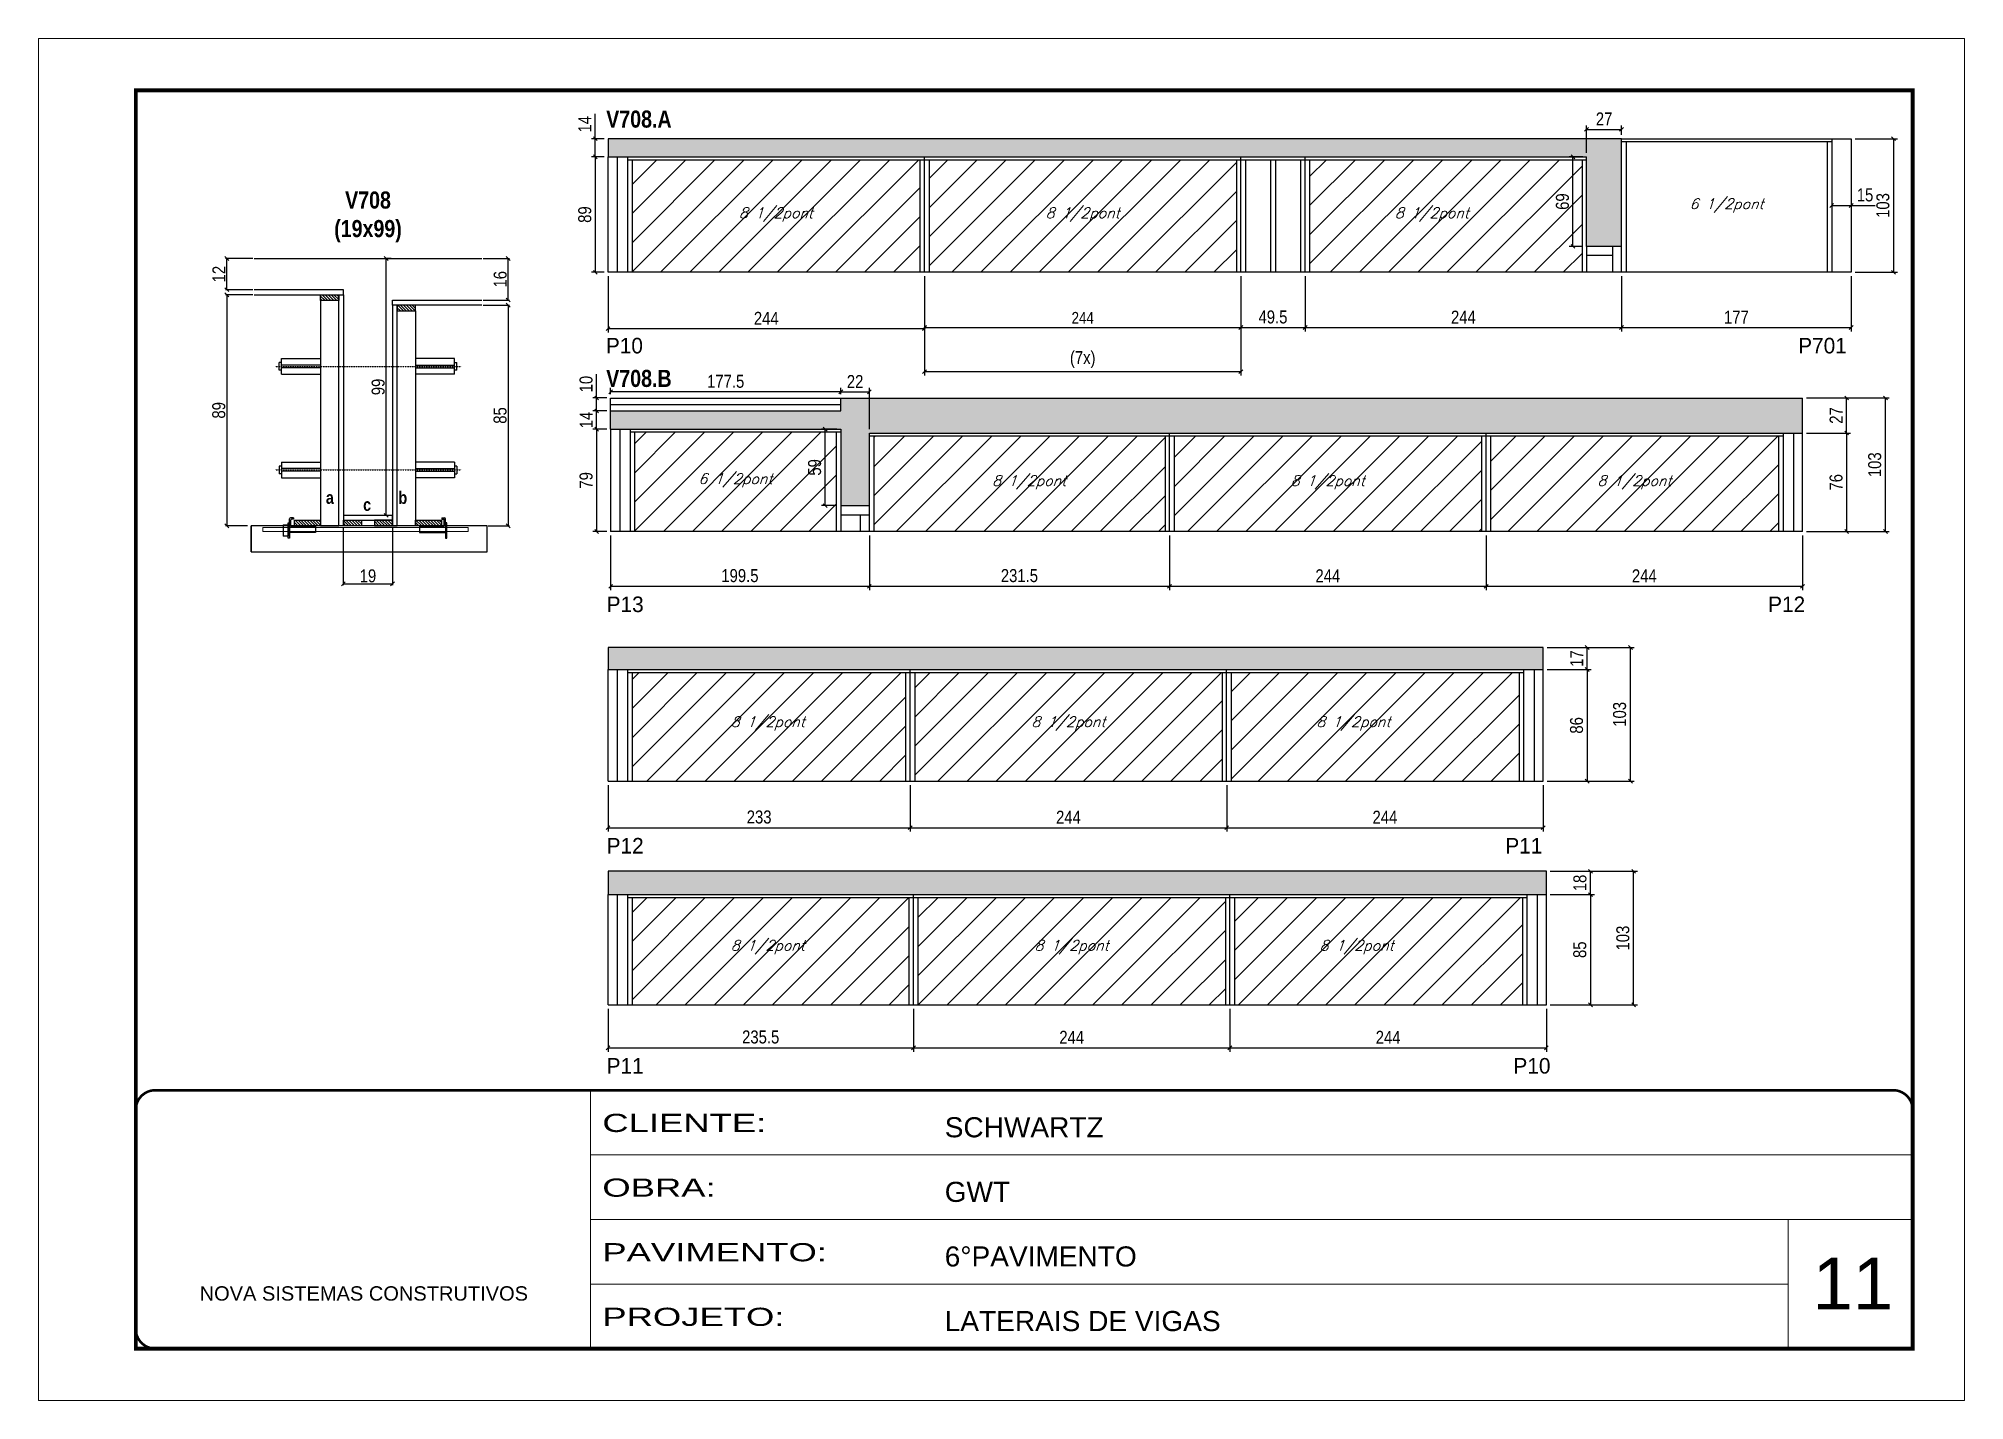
# Model space of a CAD drawing. Extents: x 13154 to 22413, y 1253 to 30260.
# Drawn here: x 16338 to 17823, y 26522 to 27572 of the extents above; entities that cross this region are included whole.
import ezdxf

# ---------------------------------------------------------------- set-up
doc = ezdxf.new("R2010")
doc.units = 0
for name, pattern in [('CONTINUO', [0]), ('DASHED', [0.75, 0.5, -0.25]), ('HIDDEN', [0.375, 0.25, -0.125])]:
    doc.linetypes.add(name, pattern=pattern)
for name, color, linetype in [('5', 5, 'Continuous'), ('barrote', 251, 'Continuous'), ('COTA', 241, 'Continuous'), ('detalhes', 4, 'Continuous'), ('NOMENCLATURA', 7, 'Continuous'), ('Painéis', 200, 'Continuous'), ('presilha', 1, 'Continuous'), ('SARR_2.2x10', 60, 'Continuous'), ('SARR_2.2x7', 40, 'Continuous'), ('SARR_3.5x7', 81, 'Continuous'), ('TENSOR', 3, 'Continuous'), ('texto', 7, 'Continuous')]:
    doc.layers.add(name, color=color, linetype=linetype)
for name, color, linetype, lineweight in [('CARIMBO', 255, 'Continuous', 9), ('CONCRETO', 251, 'Continuous', 25), ('Folhas', 255, 'Continuous', 9), ('Hachura', 251, 'Continuous', 9), ('SARRAFO DE PRESSAO', 251, 'DASHED', 9), ('SCO-___-LAJ', 2, 'Continuous', 0)]:
    doc.layers.add(name, color=color, linetype=linetype, lineweight=lineweight)
doc.styles.add('ARIAL', font='arial.ttf')
doc.styles.add('COTA TECNICA', font='techl___.ttf', dxfattribs={"height": 10})
doc.styles.add('COTA TECNICA 2X', font='techl___.ttf', dxfattribs={"height": 10})
doc.styles.add('COTA TECNICA-50', font='techl___.ttf', dxfattribs={"height": 9})
doc.styles.add('Romans', font='romans.shx')
doc.styles.add('ROMAS860', font='ROMAS860.SHX')
doc.styles.add('TECNICA', font='techb___.ttf', dxfattribs={"height": 10})
doc.styles.add('Tecnologia', font='')
doc.styles.get('Tecnologia').set_extended_font_data('Forgotten Futurist')
doc.dimstyles.new('COTA PAINEL-50', dxfattribs={"dimtxt": 9, "dimasz": 3, "dimexe": 3, "dimexo": 3, "dimgap": 3, "dimtad": 1, "dimdec": 1, "dimzin": 12, "dimdsep": 46, "dimtxsty": 'COTA TECNICA-50', "dimblk1": 'OBLIQUE', "dimblk2": 'OBLIQUE', "dimsah": 1, "dimcen": 0.9, "dimclrd": 4, "dimclre": 4, "dimclrt": 240, "dimadec": 1, "dimazin": 3, "dimtfac": 1, "dimtdec": 1, "dimtmove": 0, "dimatfit": 3, "dimfxl": 1, "dimtolj": 1, "dimtzin": 12, "dimarcsym": 0})
doc.dimstyles.new('PAINEL', dxfattribs={"dimtxt": 10, "dimasz": 3, "dimexe": 3, "dimexo": 3, "dimgap": 3, "dimtad": 1, "dimdec": 1, "dimzin": 12, "dimdsep": 46, "dimtxsty": 'COTA TECNICA', "dimblk1": 'OBLIQUE', "dimblk2": 'OBLIQUE', "dimsah": 1, "dimcen": 0.9, "dimclrd": 4, "dimclre": 4, "dimclrt": 240, "dimadec": 1, "dimazin": 3, "dimtfac": 1, "dimtdec": 1, "dimtmove": 0, "dimatfit": 3, "dimfxl": 1, "dimtolj": 1, "dimtzin": 12, "dimarcsym": 0})
doc.dimstyles.new('SECAO', dxfattribs={"dimscale": 0.333333, "dimtxt": 5, "dimasz": 9, "dimexe": 3, "dimexo": 3, "dimgap": 3, "dimtad": 1, "dimdec": 1, "dimlfac": 0.5, "dimzin": 12, "dimdsep": 46, "dimtxsty": 'COTA TECNICA 2X', "dimblk1": 'OBLIQUE', "dimblk2": 'OBLIQUE', "dimsah": 1, "dimcen": 0.9, "dimclrd": 4, "dimclre": 4, "dimclrt": 240, "dimadec": 1, "dimazin": 3, "dimtfac": 1, "dimtdec": 1, "dimtmove": 0, "dimatfit": 3, "dimfxl": 1, "dimtolj": 1, "dimtzin": 12, "dimarcsym": 0})

msp = doc.modelspace()

# ---------------------------------------------------------------- texts
at = {"layer": '5', "linetype": 'Continuous', "style": 'ROMAS860'}
for s, p in [('P10', (16775.35, 27329.26)), ('P701', (17694.66, 27329.26)), ('P13', (16775.94, 27129.83)), ('P12', (17671.48, 27129.83)), ('P12', (16775.94, 26943.7)), ('P11', (17468.88, 26943.7)), ('P11', (16775.94, 26774.03)), ('P10', (17475.11, 26774.03))]:
    msp.add_text(s, height=12, rotation=359.99996, dxfattribs=at).set_placement(p)
at = {"layer": 'CARIMBO', "style": 'ARIAL'}
msp.add_text('11', height=40, dxfattribs=at).set_placement((17705.74, 26592.17))
at = {"layer": 'detalhes', "style": 'TECNICA'}
for s, p in [('a', (16559.46, 27213.3)), ('b', (16615.43, 27213.29)), ('c', (16588.18, 27207.88))]:
    msp.add_text(s, height=9.6, dxfattribs=at).set_placement(p)
at = {"layer": 'NOMENCLATURA', "style": 'TECNICA'}
for s, p in [('V708.A', (16775.6, 27503.33)), ('V708.B', (16775.6, 27303.4))]:
    msp.add_text(s, height=13.2, dxfattribs=at).set_placement(p)
at = {"layer": 'NOMENCLATURA', "insert": (16591.93, 27454.1), "char_height": 13.2, "attachment_point": 2, "style": 'TECNICA'}
msp.add_mtext_dynamic_manual_height_columns('V708\\P(19x99)', width=300.2766, gutter_width=1, heights=[0], dxfattribs=at)
at = {"layer": 'texto', "color": 2, "char_height": 8, "attachment_point": 5, "style": 'Romans'}
for s, insert in [('{\\Q19;\\C256;8 1/2pont}', (16906.48, 27436.31)), ('{\\Q19;\\C256;8 1/2pont}', (17142.98, 27436.31)), ('{\\Q19;\\C256;8 1/2pont}', (17412.23, 27436.31)), ('{\\Q19;\\C256;6 1/2pont}', (17639.48, 27443.31)), ('{\\Q19;\\C256;6 1/2pont}', (16875.23, 27231.38)), ('{\\Q19;\\C256;8 1/2pont}', (17101.73, 27229.88)), ('{\\Q19;\\C256;8 1/2pont}', (17331.98, 27229.88)), ('{\\Q19;\\C256;8 1/2pont}', (17568.48, 27229.88)), ('{\\Q19;\\C256;8 1/2pont}', (16900.23, 27043.99)), ('{\\Q19;\\C256;8 1/2pont}', (17131.98, 27043.99)), ('{\\Q19;\\C256;8 1/2pont}', (17351.73, 27043.99)), ('{\\Q19;\\C256;8 1/2pont}', (16900.23, 26871.55)), ('{\\Q19;\\C256;8 1/2pont}', (17134.48, 26871.55)), ('{\\Q19;\\C256;8 1/2pont}', (17354.23, 26871.55))]:
    msp.add_mtext(s, dxfattribs=dict(at, insert=insert))

# ---------------------------------------------------------------- blocks, each defined once
blk = doc.blocks.new('9999999999')
at = {"color": 30, "linetype": 'CONTINUO'}
for p, q in [((98564.6, 34230.2), (98564.6, 34429.4)), ((98564.6, 34379.6), (99584, 34379.6)), ((98564.6, 34329.8), (99488, 34329.8)), ((99584, 34329.8), (99488, 34329.8)), ((99488, 34329.8), (99488, 34230.2)), ((98564.6, 34280), (99488, 34280))]:
    blk.add_line(p, q, dxfattribs=at)
at = {"color": 30, "linetype": 'CONTINUO', "const_width": 2}
blk.add_lwpolyline([(99584, 34230.2), (99584, 34414.4, 0.414214), (99569, 34429.4), (98229, 34429.4, 0.414214), (98214, 34414.4), (98214, 34245.2, 0.414214), (98229, 34230.2), (99584, 34230.2)], format="xyb", dxfattribs=at)
at = {"layer": 'Folhas'}
blk.add_lwpolyline([(98139, 34190.2), (99624, 34190.2), (99624, 35240.2), (98139, 35240.2)], close=True, dxfattribs=at)
at = {"layer": 'Folhas', "color": 30, "const_width": 3}
blk.add_lwpolyline([(98214, 34230.2), (99584, 34230.2), (99584, 35200.2), (98214, 35200.2)], close=True, dxfattribs=at)
at = {"color": 7, "linetype": 'Continuous', "ltscale": 5, "style": 'ARIAL'}
for s, height, p in [('SCHWARTZ', 15.48, (98837.7, 34393.1)), ('GWT', 15.48, (98837.7, 34343.3)), ('6°PAVIMENTO', 15.483, (98837.7, 34293.5)), ('NOVA SISTEMAS CONSTRUTIVOS', 11.059, (98263.2, 34267.2)), ('LATERAIS DE VIGAS', 15.483, (98837.7, 34243.7))]:
    blk.add_text(s, height=height, dxfattribs=at).set_placement(p)
at = {"layer": 'Folhas', "color": 7, "style": 'Tecnologia', "width": 1.5}
for s, p in [('CLIENTE:', (98573.7, 34397.2)), ('OBRA:', (98573.7, 34347.3)), ('PAVIMENTO:', (98573.7, 34297.5)), ('PROJETO:', (98573.7, 34247.7))]:
    blk.add_text(s, height=14, dxfattribs=at).set_placement(p)
blk = doc.blocks.new('PRESILHA METÁLICA 1')
at = {"layer": 'presilha'}
for p, q in [((0, 13), (6, 13)), ((0, 13), (0, 0)), ((6, 0), (0, 0)), ((6, 15.5), (7.5, 15.5)), ((6, -2.5), (6, 15.5)), ((6, 13), (6, 0)), ((7.5, 10.6), (7.5, 19.9)), ((7.5, 15.5), (7.5, -2.5)), ((37.5, 4.1), (7.5, 4.1)), ((12, 21), (8.6, 21)), ((9, 11.6), (9, 18.9)), ((12, 19.5), (9.6, 19.5)), ((37.5, 11), (9.6, 11)), ((12, 21), (12, 19.5)), ((37.5, 11), (37.5, 4.1)), ((7.5, -2.5), (6, -2.5))]:
    blk.add_line(p, q, dxfattribs=at)
for centre, radius, start, end in [((8.6, 19.9), 1.14, 90, 180), ((9.6, 18.9), 0.57, 90, 180), ((9.6, 11.6), 0.57, 180, 270)]:
    blk.add_arc(centre, radius, start, end, dxfattribs=at)
blk = doc.blocks.new('PRESILHA METÁLICA 2')
at = {"layer": 'presilha'}
for p, q in [((-5.2, 23.5), (-5.2, 22)), ((-5.2, 23.5), (-1.9, 23.5)), ((-0.8, 14.6), (-0.8, 22.4)), ((-30.8, 13.5), (-30.8, 6.6)), ((-30.8, 13.5), (-2.8, 13.5)), ((-30.8, 6.6), (-0.8, 6.6)), ((-5.2, 22), (-2.8, 22)), ((-2.2, 14.1), (-2.2, 21.4)), ((0.8, 18), (-0.8, 18)), ((-0.8, 18), (-0.8, 0)), ((-0.8, 0), (0.8, 0)), ((0.8, 0), (0.8, 18))]:
    blk.add_line(p, q, dxfattribs=at)
for centre, radius, start, end in [((-1.9, 22.4), 1.14, 0, 90), ((-2.8, 21.4), 0.57, 0, 90), ((-2.8, 14.1), 0.57, 270, 0)]:
    blk.add_arc(centre, radius, start, end, dxfattribs=at)
blk = doc.blocks.new('_Oblique')
at = {"color": 0, "linetype": 'ByBlock', "lineweight": -2}
blk.add_line((-0.5, -0.5), (0.5, 0.5), dxfattribs=at)
blk = doc.blocks.new('*D148')
at = {"layer": 'COTA', "color": 4, "lineweight": -2, "transparency": 16777216}
for p, q in [((16680.6, 27366.4), (16701, 27366.4)), ((16700, 27366.4), (16700, 27196.4)), ((16684.7, 27196.4), (16701, 27196.4))]:
    blk.add_line(p, q, dxfattribs=at)
at = {"layer": 'Defpoints', "color": 0, "transparency": 16777216}
for p in [(16679.6, 27366.4), (16683.7, 27196.4), (16700, 27196.4)]:
    blk.add_point(p, dxfattribs=at)
at = {"layer": 'COTA', "color": 4, "lineweight": -2, "transparency": 16777216, "xscale": 3, "yscale": 3, "zscale": 3}
for p, rotation in [((16700, 27366.4), 90), ((16700, 27196.4), 270)]:
    blk.add_blockref('_Oblique', p, dxfattribs=dict(at, rotation=rotation))
at = {"layer": 'COTA', "color": 240, "transparency": 16777216, "insert": (16693.8, 27281.4), "char_height": 10, "attachment_point": 5, "rotation": 90, "style": 'COTA TECNICA 2X'}
blk.add_mtext('\\A1;85', dxfattribs=at)
blk = doc.blocks.new('*D149')
at = {"layer": 'COTA', "color": 4, "lineweight": -2, "transparency": 16777216}
for p, q in [((16680.6, 27402.4), (16701, 27402.4)), ((16700, 27370.4), (16700, 27402.4)), ((16680.6, 27370.4), (16701, 27370.4))]:
    blk.add_line(p, q, dxfattribs=at)
at = {"layer": 'Defpoints', "color": 0, "transparency": 16777216}
for p in [(16679.6, 27402.4), (16700, 27402.4), (16679.6, 27370.4)]:
    blk.add_point(p, dxfattribs=at)
at = {"layer": 'COTA', "color": 4, "lineweight": -2, "transparency": 16777216, "xscale": 3, "yscale": 3, "zscale": 3}
for p, rotation in [((16700, 27402.4), 90), ((16700, 27370.4), 270)]:
    blk.add_blockref('_Oblique', p, dxfattribs=dict(at, rotation=rotation))
at = {"layer": 'COTA', "color": 240, "transparency": 16777216, "insert": (16693.9, 27386.4), "char_height": 10, "attachment_point": 5, "rotation": 90, "style": 'COTA TECNICA 2X'}
blk.add_mtext('\\A1;16', dxfattribs=at)
blk = doc.blocks.new('*D150')
at = {"layer": 'COTA', "color": 4, "lineweight": -2, "transparency": 16777216}
for p, q in [((16503.2, 27374.4), (16482, 27374.4)), ((16483, 27374.4), (16483, 27196.4)), ((16499.1, 27196.4), (16482, 27196.4))]:
    blk.add_line(p, q, dxfattribs=at)
at = {"layer": 'Defpoints', "color": 0, "transparency": 16777216}
for p in [(16504.2, 27374.4), (16483, 27196.4), (16500.1, 27196.4)]:
    blk.add_point(p, dxfattribs=at)
at = {"layer": 'COTA', "color": 4, "lineweight": -2, "transparency": 16777216, "xscale": 3, "yscale": 3, "zscale": 3}
for p, rotation in [((16483, 27374.4), 90), ((16483, 27196.4), 270)]:
    blk.add_blockref('_Oblique', p, dxfattribs=dict(at, rotation=rotation))
at = {"layer": 'COTA', "color": 240, "transparency": 16777216, "insert": (16476.9, 27285.4), "char_height": 10, "attachment_point": 5, "rotation": 90, "style": 'COTA TECNICA 2X'}
blk.add_mtext('\\A1;89', dxfattribs=at)
blk = doc.blocks.new('*D151')
at = {"layer": 'COTA', "color": 4, "lineweight": -2, "transparency": 16777216}
for p, q in [((16609.9, 27402.4), (16604.9, 27402.4)), ((16605.9, 27204.4), (16605.9, 27402.4)), ((16609.9, 27204.4), (16604.9, 27204.4))]:
    blk.add_line(p, q, dxfattribs=at)
at = {"layer": 'Defpoints', "color": 0, "transparency": 16777216}
for p in [(16605.9, 27402.4), (16610.9, 27402.4), (16610.9, 27204.4)]:
    blk.add_point(p, dxfattribs=at)
at = {"layer": 'COTA', "color": 4, "lineweight": -2, "transparency": 16777216, "xscale": 3, "yscale": 3, "zscale": 3}
for p, rotation in [((16605.9, 27402.4), 90), ((16605.9, 27204.4), 270)]:
    blk.add_blockref('_Oblique', p, dxfattribs=dict(at, rotation=rotation))
at = {"layer": 'COTA', "color": 240, "transparency": 16777216, "insert": (16599.8, 27303.4), "char_height": 10, "attachment_point": 5, "rotation": 90, "style": 'COTA TECNICA 2X'}
blk.add_mtext('\\A1;99', dxfattribs=at)
blk = doc.blocks.new('*D152')
at = {"layer": 'COTA', "color": 4, "lineweight": -2, "transparency": 16777216}
for p, q in [((16503.2, 27402.4), (16482, 27402.4)), ((16483, 27378.4), (16483, 27402.4)), ((16503.2, 27378.4), (16482, 27378.4))]:
    blk.add_line(p, q, dxfattribs=at)
at = {"layer": 'Defpoints', "color": 0, "transparency": 16777216}
for p in [(16483, 27402.4), (16504.2, 27402.4), (16504.2, 27378.4)]:
    blk.add_point(p, dxfattribs=at)
at = {"layer": 'COTA', "color": 4, "lineweight": -2, "transparency": 16777216, "xscale": 3, "yscale": 3, "zscale": 3}
for p, rotation in [((16483, 27402.4), 90), ((16483, 27378.4), 270)]:
    blk.add_blockref('_Oblique', p, dxfattribs=dict(at, rotation=rotation))
at = {"layer": 'COTA', "color": 240, "transparency": 16777216, "insert": (16477, 27390.4), "char_height": 10, "attachment_point": 5, "rotation": 90, "style": 'COTA TECNICA 2X'}
blk.add_mtext('\\A1;12', dxfattribs=at)
blk = doc.blocks.new('*D153')
at = {"layer": 'COTA', "color": 4, "lineweight": -2, "transparency": 16777216}
for p, q in [((16572.9, 27195.4), (16572.9, 27150.6)), ((16610.9, 27195.4), (16610.9, 27150.6)), ((16572.9, 27151.6), (16610.9, 27151.6))]:
    blk.add_line(p, q, dxfattribs=at)
at = {"layer": 'Defpoints', "color": 0, "transparency": 16777216}
for p in [(16572.9, 27196.4), (16610.9, 27196.4), (16610.9, 27151.6)]:
    blk.add_point(p, dxfattribs=at)
at = {"layer": 'COTA', "color": 4, "lineweight": -2, "transparency": 16777216, "xscale": 3, "yscale": 3, "zscale": 3, "rotation": 180}
blk.add_blockref('_Oblique', (16572.9, 27151.6), dxfattribs=at)
at = {"layer": 'COTA', "color": 4, "lineweight": -2, "transparency": 16777216, "xscale": 3, "yscale": 3, "zscale": 3}
blk.add_blockref('_Oblique', (16610.9, 27151.6), dxfattribs=at)
at = {"layer": 'COTA', "color": 240, "transparency": 16777216, "insert": (16591.9, 27157.7), "char_height": 10, "attachment_point": 5, "style": 'COTA TECNICA 2X'}
blk.add_mtext('\\A1;19', dxfattribs=at)
blk = doc.blocks.new('*D154')
at = {"layer": 'COTA', "color": 4, "linetype": 'ByBlock', "lineweight": -2, "transparency": 16777216}
for p, q in [((17021, 27388.8), (17021, 27346.2)), ((17265, 27388.8), (17265, 27346.2)), ((17021, 27349.2), (17265, 27349.2))]:
    blk.add_line(p, q, dxfattribs=at)
at = {"layer": 'Defpoints', "color": 0, "linetype": 'ByBlock', "transparency": 16777216}
for p in [(17021, 27391.8), (17265, 27391.8), (17265, 27349.2)]:
    blk.add_point(p, dxfattribs=at)
at = {"layer": 'COTA', "color": 4, "linetype": 'ByBlock', "lineweight": -2, "transparency": 16777216, "xscale": 3, "yscale": 3, "zscale": 3, "rotation": 180}
blk.add_blockref('_Oblique', (17021, 27349.2), dxfattribs=at)
at = {"layer": 'COTA', "color": 4, "linetype": 'ByBlock', "lineweight": -2, "transparency": 16777216, "xscale": 3, "yscale": 3, "zscale": 3}
blk.add_blockref('_Oblique', (17265, 27349.2), dxfattribs=at)
at = {"layer": 'COTA', "color": 240, "linetype": 'ByBlock', "transparency": 16777216, "insert": (17143, 27356.7), "char_height": 9, "attachment_point": 5, "style": 'COTA TECNICA-50'}
blk.add_mtext('\\A1;244', dxfattribs=at)
blk = doc.blocks.new('*D156')
at = {"layer": 'COTA', "color": 4, "linetype": 'ByBlock', "lineweight": -2, "transparency": 16777216}
for p, q in [((16777, 27388.8), (16777, 27345.3)), ((17021, 27388.8), (17021, 27345.3)), ((17021, 27348.3), (16777, 27348.3))]:
    blk.add_line(p, q, dxfattribs=at)
at = {"layer": 'Defpoints', "color": 0, "linetype": 'ByBlock', "transparency": 16777216}
for p in [(16777, 27391.8), (17021, 27391.8), (16777, 27348.3)]:
    blk.add_point(p, dxfattribs=at)
at = {"layer": 'COTA', "color": 4, "linetype": 'ByBlock', "lineweight": -2, "transparency": 16777216, "xscale": 3, "yscale": 3, "zscale": 3, "rotation": 180}
blk.add_blockref('_Oblique', (16777, 27348.3), dxfattribs=at)
at = {"layer": 'COTA', "color": 4, "linetype": 'ByBlock', "lineweight": -2, "transparency": 16777216, "xscale": 3, "yscale": 3, "zscale": 3}
blk.add_blockref('_Oblique', (17021, 27348.3), dxfattribs=at)
at = {"layer": 'COTA', "color": 240, "linetype": 'ByBlock', "transparency": 16777216, "insert": (16899, 27356.3), "char_height": 10, "attachment_point": 5, "style": 'COTA TECNICA'}
blk.add_mtext('\\A1;244', dxfattribs=at)
blk = doc.blocks.new('*D157')
at = {"layer": 'COTA', "color": 4, "linetype": 'ByBlock', "lineweight": -2, "transparency": 16777216}
for p, q in [((17314.5, 27388.8), (17314.5, 27346.2)), ((17558.5, 27388.8), (17558.5, 27346.2)), ((17314.5, 27349.2), (17558.5, 27349.2))]:
    blk.add_line(p, q, dxfattribs=at)
at = {"layer": 'Defpoints', "color": 0, "linetype": 'ByBlock', "transparency": 16777216}
for p in [(17314.5, 27391.8), (17558.5, 27391.8), (17558.5, 27349.2)]:
    blk.add_point(p, dxfattribs=at)
at = {"layer": 'COTA', "color": 4, "linetype": 'ByBlock', "lineweight": -2, "transparency": 16777216, "xscale": 3, "yscale": 3, "zscale": 3, "rotation": 180}
blk.add_blockref('_Oblique', (17314.5, 27349.2), dxfattribs=at)
at = {"layer": 'COTA', "color": 4, "linetype": 'ByBlock', "lineweight": -2, "transparency": 16777216, "xscale": 3, "yscale": 3, "zscale": 3}
blk.add_blockref('_Oblique', (17558.5, 27349.2), dxfattribs=at)
at = {"layer": 'COTA', "color": 240, "linetype": 'ByBlock', "transparency": 16777216, "insert": (17436.5, 27357.2), "char_height": 10, "attachment_point": 5, "style": 'COTA TECNICA'}
blk.add_mtext('\\A1;244', dxfattribs=at)
blk = doc.blocks.new('*D160')
at = {"layer": 'COTA', "color": 4, "lineweight": -2, "transparency": 16777216}
for p, q in [((17021, 27388.8), (17021, 27312.2)), ((17265, 27388.8), (17265, 27312.2)), ((17021, 27315.2), (17265, 27315.2))]:
    blk.add_line(p, q, dxfattribs=at)
at = {"layer": 'Defpoints', "color": 0, "transparency": 16777216}
for p in [(17021, 27391.8), (17265, 27391.8), (17265, 27315.2)]:
    blk.add_point(p, dxfattribs=at)
at = {"layer": 'COTA', "color": 4, "lineweight": -2, "transparency": 16777216, "xscale": 3, "yscale": 3, "zscale": 3, "rotation": 180}
blk.add_blockref('_Oblique', (17021, 27315.2), dxfattribs=at)
at = {"layer": 'COTA', "color": 4, "lineweight": -2, "transparency": 16777216, "xscale": 3, "yscale": 3, "zscale": 3}
blk.add_blockref('_Oblique', (17265, 27315.2), dxfattribs=at)
at = {"layer": 'COTA', "color": 240, "transparency": 16777216, "insert": (17143, 27324.5), "char_height": 10, "attachment_point": 5, "style": 'COTA TECNICA'}
blk.add_mtext('\\A1;(7x)', dxfattribs=at)
blk = doc.blocks.new('*D161')
at = {"layer": 'COTA', "color": 4, "lineweight": -2, "transparency": 16777216}
for p, q in [((17531.5, 27483.8), (17531.5, 27505)), ((17558.5, 27497.8), (17558.5, 27505)), ((17531.5, 27502), (17558.5, 27502))]:
    blk.add_line(p, q, dxfattribs=at)
at = {"layer": 'Defpoints', "color": 0, "transparency": 16777216}
for p in [(17558.5, 27502), (17558.5, 27494.8), (17531.5, 27480.8)]:
    blk.add_point(p, dxfattribs=at)
at = {"layer": 'COTA', "color": 4, "lineweight": -2, "transparency": 16777216, "xscale": 3, "yscale": 3, "zscale": 3, "rotation": 180}
blk.add_blockref('_Oblique', (17531.5, 27502), dxfattribs=at)
at = {"layer": 'COTA', "color": 4, "lineweight": -2, "transparency": 16777216, "xscale": 3, "yscale": 3, "zscale": 3}
blk.add_blockref('_Oblique', (17558.5, 27502), dxfattribs=at)
at = {"layer": 'COTA', "color": 240, "transparency": 16777216, "insert": (17545, 27510), "char_height": 10, "attachment_point": 5, "style": 'COTA TECNICA'}
blk.add_mtext('\\A1;27', dxfattribs=at)
blk = doc.blocks.new('*D162')
at = {"layer": 'COTA', "color": 4, "lineweight": -2, "transparency": 16777216}
for p, q in [((17528.5, 27480.8), (17518, 27480.8)), ((17521, 27411.8), (17521, 27480.8)), ((17528.5, 27411.8), (17518, 27411.8))]:
    blk.add_line(p, q, dxfattribs=at)
at = {"layer": 'Defpoints', "color": 0, "transparency": 16777216}
for p in [(17521, 27480.8), (17531.5, 27480.8), (17531.5, 27411.8)]:
    blk.add_point(p, dxfattribs=at)
at = {"layer": 'COTA', "color": 4, "lineweight": -2, "transparency": 16777216, "xscale": 3, "yscale": 3, "zscale": 3}
for p, rotation in [((17521, 27480.8), 90), ((17521, 27411.8), 270)]:
    blk.add_blockref('_Oblique', p, dxfattribs=dict(at, rotation=rotation))
at = {"layer": 'COTA', "color": 240, "transparency": 16777216, "insert": (17512.9, 27446.3), "char_height": 10, "attachment_point": 5, "rotation": 90, "style": 'COTA TECNICA'}
blk.add_mtext('\\A1;69', dxfattribs=at)
blk = doc.blocks.new('*D163')
at = {"layer": 'COTA', "color": 4, "linetype": 'ByBlock', "lineweight": -2, "transparency": 16777216}
for p, q in [((16779, 27188.9), (16779, 27146.7)), ((16978.5, 27188.9), (16978.5, 27146.7)), ((16779, 27149.7), (16978.5, 27149.7))]:
    blk.add_line(p, q, dxfattribs=at)
at = {"layer": 'Defpoints', "color": 0, "linetype": 'ByBlock', "transparency": 16777216}
for p in [(16779, 27191.9), (16978.5, 27191.9), (16978.5, 27149.7)]:
    blk.add_point(p, dxfattribs=at)
at = {"layer": 'COTA', "color": 4, "linetype": 'ByBlock', "lineweight": -2, "transparency": 16777216, "xscale": 3, "yscale": 3, "zscale": 3, "rotation": 180}
blk.add_blockref('_Oblique', (16779, 27149.7), dxfattribs=at)
at = {"layer": 'COTA', "color": 4, "linetype": 'ByBlock', "lineweight": -2, "transparency": 16777216, "xscale": 3, "yscale": 3, "zscale": 3}
blk.add_blockref('_Oblique', (16978.5, 27149.7), dxfattribs=at)
at = {"layer": 'COTA', "color": 240, "linetype": 'ByBlock', "transparency": 16777216, "insert": (16878.7, 27157.9), "char_height": 10, "attachment_point": 5, "style": 'COTA TECNICA'}
blk.add_mtext('\\A1;199.5', dxfattribs=at)
blk = doc.blocks.new('*D164')
at = {"layer": 'COTA', "color": 4, "lineweight": -2, "transparency": 16777216}
for p, q in [((16776, 27270.9), (16765.2, 27270.9)), ((16768.2, 27270.9), (16768.2, 27191.9)), ((16776, 27191.9), (16765.2, 27191.9))]:
    blk.add_line(p, q, dxfattribs=at)
at = {"layer": 'Defpoints', "color": 0, "transparency": 16777216}
for p in [(16779, 27270.9), (16768.2, 27191.9), (16779, 27191.9)]:
    blk.add_point(p, dxfattribs=at)
at = {"layer": 'COTA', "color": 4, "lineweight": -2, "transparency": 16777216, "xscale": 3, "yscale": 3, "zscale": 3}
for p, rotation in [((16768.2, 27270.9), 90), ((16768.2, 27191.9), 270)]:
    blk.add_blockref('_Oblique', p, dxfattribs=dict(at, rotation=rotation))
at = {"layer": 'COTA', "color": 240, "transparency": 16777216, "insert": (16760.1, 27231.4), "char_height": 10, "attachment_point": 5, "rotation": 90, "style": 'COTA TECNICA'}
blk.add_mtext('\\A1;79', dxfattribs=at)
blk = doc.blocks.new('*D165')
at = {"layer": 'COTA', "color": 4, "lineweight": -2, "transparency": 16777216}
for p, q in [((16776, 27284.9), (16765.2, 27284.9)), ((16768.2, 27270.9), (16768.2, 27284.9)), ((16776, 27270.9), (16765.2, 27270.9))]:
    blk.add_line(p, q, dxfattribs=at)
at = {"layer": 'Defpoints', "color": 0, "transparency": 16777216}
for p in [(16768.2, 27284.9), (16779, 27284.9), (16779, 27270.9)]:
    blk.add_point(p, dxfattribs=at)
at = {"layer": 'COTA', "color": 4, "lineweight": -2, "transparency": 16777216, "xscale": 3, "yscale": 3, "zscale": 3}
for p, rotation in [((16768.2, 27284.9), 90), ((16768.2, 27270.9), 270)]:
    blk.add_blockref('_Oblique', p, dxfattribs=dict(at, rotation=rotation))
at = {"layer": 'COTA', "color": 240, "transparency": 16777216, "insert": (16760.2, 27277.9), "char_height": 10, "attachment_point": 5, "rotation": 90, "style": 'COTA TECNICA'}
blk.add_mtext('\\A1;14', dxfattribs=at)
blk = doc.blocks.new('*D166')
at = {"layer": 'COTA', "color": 4, "lineweight": -2, "transparency": 16777216}
for p, q in [((16978.5, 27188.9), (16978.5, 27146.7)), ((17210, 27188.9), (17210, 27146.7)), ((16978.5, 27149.7), (17210, 27149.7))]:
    blk.add_line(p, q, dxfattribs=at)
at = {"layer": 'Defpoints', "color": 0, "transparency": 16777216}
for p in [(16978.5, 27191.9), (17210, 27191.9), (17210, 27149.7)]:
    blk.add_point(p, dxfattribs=at)
at = {"layer": 'COTA', "color": 4, "lineweight": -2, "transparency": 16777216, "xscale": 3, "yscale": 3, "zscale": 3, "rotation": 180}
blk.add_blockref('_Oblique', (16978.5, 27149.7), dxfattribs=at)
at = {"layer": 'COTA', "color": 4, "lineweight": -2, "transparency": 16777216, "xscale": 3, "yscale": 3, "zscale": 3}
blk.add_blockref('_Oblique', (17210, 27149.7), dxfattribs=at)
at = {"layer": 'COTA', "color": 240, "transparency": 16777216, "insert": (17094.2, 27157.9), "char_height": 10, "attachment_point": 5, "style": 'COTA TECNICA'}
blk.add_mtext('\\A1;231.5', dxfattribs=at)
blk = doc.blocks.new('*D167')
at = {"layer": 'COTA', "color": 4, "lineweight": -2, "transparency": 16777216}
for p, q in [((17210, 27188.9), (17210, 27146.7)), ((17454, 27188.9), (17454, 27146.7)), ((17210, 27149.7), (17454, 27149.7))]:
    blk.add_line(p, q, dxfattribs=at)
at = {"layer": 'Defpoints', "color": 0, "transparency": 16777216}
for p in [(17210, 27191.9), (17454, 27191.9), (17454, 27149.7)]:
    blk.add_point(p, dxfattribs=at)
at = {"layer": 'COTA', "color": 4, "lineweight": -2, "transparency": 16777216, "xscale": 3, "yscale": 3, "zscale": 3, "rotation": 180}
blk.add_blockref('_Oblique', (17210, 27149.7), dxfattribs=at)
at = {"layer": 'COTA', "color": 4, "lineweight": -2, "transparency": 16777216, "xscale": 3, "yscale": 3, "zscale": 3}
blk.add_blockref('_Oblique', (17454, 27149.7), dxfattribs=at)
at = {"layer": 'COTA', "color": 240, "transparency": 16777216, "insert": (17332, 27157.8), "char_height": 10, "attachment_point": 5, "style": 'COTA TECNICA'}
blk.add_mtext('\\A1;244', dxfattribs=at)
blk = doc.blocks.new('*D168')
at = {"layer": 'COTA', "color": 4, "lineweight": -2, "transparency": 16777216}
for p, q in [((17454, 27188.9), (17454, 27146.7)), ((17698, 27188.9), (17698, 27146.7)), ((17454, 27149.7), (17698, 27149.7))]:
    blk.add_line(p, q, dxfattribs=at)
at = {"layer": 'Defpoints', "color": 0, "transparency": 16777216}
for p in [(17454, 27191.9), (17698, 27191.9), (17698, 27149.7)]:
    blk.add_point(p, dxfattribs=at)
at = {"layer": 'COTA', "color": 4, "lineweight": -2, "transparency": 16777216, "xscale": 3, "yscale": 3, "zscale": 3, "rotation": 180}
blk.add_blockref('_Oblique', (17454, 27149.7), dxfattribs=at)
at = {"layer": 'COTA', "color": 4, "lineweight": -2, "transparency": 16777216, "xscale": 3, "yscale": 3, "zscale": 3}
blk.add_blockref('_Oblique', (17698, 27149.7), dxfattribs=at)
at = {"layer": 'COTA', "color": 240, "transparency": 16777216, "insert": (17576, 27157.8), "char_height": 10, "attachment_point": 5, "style": 'COTA TECNICA'}
blk.add_mtext('\\A1;244', dxfattribs=at)
blk = doc.blocks.new('*D169')
at = {"layer": 'COTA', "color": 4, "lineweight": -2, "transparency": 16777216}
for p, q in [((17701, 27267.9), (17735, 27267.9)), ((17732, 27267.9), (17732, 27191.9)), ((17701, 27191.9), (17735, 27191.9))]:
    blk.add_line(p, q, dxfattribs=at)
at = {"layer": 'Defpoints', "color": 0, "transparency": 16777216}
for p in [(17698, 27267.9), (17698, 27191.9), (17732, 27191.9)]:
    blk.add_point(p, dxfattribs=at)
at = {"layer": 'COTA', "color": 4, "lineweight": -2, "transparency": 16777216, "xscale": 3, "yscale": 3, "zscale": 3}
for p, rotation in [((17732, 27267.9), 90), ((17732, 27191.9), 270)]:
    blk.add_blockref('_Oblique', p, dxfattribs=dict(at, rotation=rotation))
at = {"layer": 'COTA', "color": 240, "transparency": 16777216, "insert": (17723.9, 27229.9), "char_height": 10, "attachment_point": 5, "rotation": 90, "style": 'COTA TECNICA'}
blk.add_mtext('\\A1;76', dxfattribs=at)
blk = doc.blocks.new('*D170')
at = {"layer": 'COTA', "color": 4, "lineweight": -2, "transparency": 16777216}
for p, q in [((17701, 27294.9), (17735, 27294.9)), ((17732, 27267.9), (17732, 27294.9)), ((17701, 27267.9), (17735, 27267.9))]:
    blk.add_line(p, q, dxfattribs=at)
at = {"layer": 'Defpoints', "color": 0, "transparency": 16777216}
for p in [(17698, 27294.9), (17732, 27294.9), (17698, 27267.9)]:
    blk.add_point(p, dxfattribs=at)
at = {"layer": 'COTA', "color": 4, "lineweight": -2, "transparency": 16777216, "xscale": 3, "yscale": 3, "zscale": 3}
for p, rotation in [((17732, 27294.9), 90), ((17732, 27267.9), 270)]:
    blk.add_blockref('_Oblique', p, dxfattribs=dict(at, rotation=rotation))
at = {"layer": 'COTA', "color": 240, "transparency": 16777216, "insert": (17723.9, 27281.4), "char_height": 10, "attachment_point": 5, "rotation": 90, "style": 'COTA TECNICA'}
blk.add_mtext('\\A1;27', dxfattribs=at)
blk = doc.blocks.new('*D171')
at = {"layer": 'COTA', "color": 4, "lineweight": -2, "transparency": 16777216}
for p, q in [((16777, 26996.5), (16777, 26960.6)), ((17010, 26996.5), (17010, 26960.6)), ((16777, 26963.6), (17010, 26963.6))]:
    blk.add_line(p, q, dxfattribs=at)
at = {"layer": 'Defpoints', "color": 0, "transparency": 16777216}
for p in [(16777, 26999.5), (17010, 26999.5), (17010, 26963.6)]:
    blk.add_point(p, dxfattribs=at)
at = {"layer": 'COTA', "color": 4, "lineweight": -2, "transparency": 16777216, "xscale": 3, "yscale": 3, "zscale": 3, "rotation": 180}
blk.add_blockref('_Oblique', (16777, 26963.6), dxfattribs=at)
at = {"layer": 'COTA', "color": 4, "lineweight": -2, "transparency": 16777216, "xscale": 3, "yscale": 3, "zscale": 3}
blk.add_blockref('_Oblique', (17010, 26963.6), dxfattribs=at)
at = {"layer": 'COTA', "color": 240, "transparency": 16777216, "insert": (16893.5, 26971.8), "char_height": 10, "attachment_point": 5, "style": 'COTA TECNICA'}
blk.add_mtext('\\A1;233', dxfattribs=at)
blk = doc.blocks.new('*D172')
at = {"layer": 'COTA', "color": 4, "lineweight": -2, "transparency": 16777216}
for p, q in [((17010, 26996.5), (17010, 26960.6)), ((17254, 26996.5), (17254, 26960.6)), ((17010, 26963.6), (17254, 26963.6))]:
    blk.add_line(p, q, dxfattribs=at)
at = {"layer": 'Defpoints', "color": 0, "transparency": 16777216}
for p in [(17010, 26999.5), (17254, 26999.5), (17254, 26963.6)]:
    blk.add_point(p, dxfattribs=at)
at = {"layer": 'COTA', "color": 4, "lineweight": -2, "transparency": 16777216, "xscale": 3, "yscale": 3, "zscale": 3, "rotation": 180}
blk.add_blockref('_Oblique', (17010, 26963.6), dxfattribs=at)
at = {"layer": 'COTA', "color": 4, "lineweight": -2, "transparency": 16777216, "xscale": 3, "yscale": 3, "zscale": 3}
blk.add_blockref('_Oblique', (17254, 26963.6), dxfattribs=at)
at = {"layer": 'COTA', "color": 240, "transparency": 16777216, "insert": (17132, 26971.7), "char_height": 10, "attachment_point": 5, "style": 'COTA TECNICA'}
blk.add_mtext('\\A1;244', dxfattribs=at)
blk = doc.blocks.new('*D173')
at = {"layer": 'COTA', "color": 4, "lineweight": -2, "transparency": 16777216}
for p, q in [((17254, 26996.5), (17254, 26960.6)), ((17498, 26996.5), (17498, 26960.6)), ((17254, 26963.6), (17498, 26963.6))]:
    blk.add_line(p, q, dxfattribs=at)
at = {"layer": 'Defpoints', "color": 0, "transparency": 16777216}
for p in [(17254, 26999.5), (17498, 26999.5), (17498, 26963.6)]:
    blk.add_point(p, dxfattribs=at)
at = {"layer": 'COTA', "color": 4, "lineweight": -2, "transparency": 16777216, "xscale": 3, "yscale": 3, "zscale": 3, "rotation": 180}
blk.add_blockref('_Oblique', (17254, 26963.6), dxfattribs=at)
at = {"layer": 'COTA', "color": 4, "lineweight": -2, "transparency": 16777216, "xscale": 3, "yscale": 3, "zscale": 3}
blk.add_blockref('_Oblique', (17498, 26963.6), dxfattribs=at)
at = {"layer": 'COTA', "color": 240, "transparency": 16777216, "insert": (17376, 26971.7), "char_height": 10, "attachment_point": 5, "style": 'COTA TECNICA'}
blk.add_mtext('\\A1;244', dxfattribs=at)
blk = doc.blocks.new('*D174')
at = {"layer": 'COTA', "color": 4, "lineweight": -2, "transparency": 16777216}
for p, q in [((17501, 27085.5), (17535, 27085.5)), ((17532, 27085.5), (17532, 26999.5)), ((17501, 26999.5), (17535, 26999.5))]:
    blk.add_line(p, q, dxfattribs=at)
at = {"layer": 'Defpoints', "color": 0, "transparency": 16777216}
for p in [(17498, 27085.5), (17498, 26999.5), (17532, 26999.5)]:
    blk.add_point(p, dxfattribs=at)
at = {"layer": 'COTA', "color": 4, "lineweight": -2, "transparency": 16777216, "xscale": 3, "yscale": 3, "zscale": 3}
for p, rotation in [((17532, 27085.5), 90), ((17532, 26999.5), 270)]:
    blk.add_blockref('_Oblique', p, dxfattribs=dict(at, rotation=rotation))
at = {"layer": 'COTA', "color": 240, "transparency": 16777216, "insert": (17523.8, 27042.5), "char_height": 10, "attachment_point": 5, "rotation": 90, "style": 'COTA TECNICA'}
blk.add_mtext('\\A1;86', dxfattribs=at)
blk = doc.blocks.new('*D175')
at = {"layer": 'COTA', "color": 4, "lineweight": -2, "transparency": 16777216}
for p, q in [((17501, 27102.5), (17535, 27102.5)), ((17532, 27085.5), (17532, 27102.5)), ((17501, 27085.5), (17535, 27085.5))]:
    blk.add_line(p, q, dxfattribs=at)
at = {"layer": 'Defpoints', "color": 0, "transparency": 16777216}
for p in [(17498, 27102.5), (17532, 27102.5), (17498, 27085.5)]:
    blk.add_point(p, dxfattribs=at)
at = {"layer": 'COTA', "color": 4, "lineweight": -2, "transparency": 16777216, "xscale": 3, "yscale": 3, "zscale": 3}
for p, rotation in [((17532, 27102.5), 90), ((17532, 27085.5), 270)]:
    blk.add_blockref('_Oblique', p, dxfattribs=dict(at, rotation=rotation))
at = {"layer": 'COTA', "color": 240, "transparency": 16777216, "insert": (17523.9, 27094), "char_height": 10, "attachment_point": 5, "rotation": 90, "style": 'COTA TECNICA'}
blk.add_mtext('\\A1;17', dxfattribs=at)
blk = doc.blocks.new('*D176')
at = {"layer": 'COTA', "color": 4, "lineweight": -2, "transparency": 16777216}
for p, q in [((17501, 27102.5), (17568.3, 27102.5)), ((17565.3, 26999.5), (17565.3, 27102.5)), ((17501, 26999.5), (17568.3, 26999.5))]:
    blk.add_line(p, q, dxfattribs=at)
at = {"layer": 'Defpoints', "color": 0, "transparency": 16777216}
for p in [(17498, 27102.5), (17565.3, 27102.5), (17498, 26999.5)]:
    blk.add_point(p, dxfattribs=at)
at = {"layer": 'COTA', "color": 4, "lineweight": -2, "transparency": 16777216, "xscale": 3, "yscale": 3, "zscale": 3}
for p, rotation in [((17565.3, 27102.5), 90), ((17565.3, 26999.5), 270)]:
    blk.add_blockref('_Oblique', p, dxfattribs=dict(at, rotation=rotation))
at = {"layer": 'COTA', "color": 240, "transparency": 16777216, "insert": (17557, 27051), "char_height": 10, "attachment_point": 5, "rotation": 90, "style": 'COTA TECNICA'}
blk.add_mtext('\\A1;103', dxfattribs=at)
blk = doc.blocks.new('*D178')
at = {"layer": 'COTA', "color": 4, "lineweight": -2, "transparency": 16777216}
for p, q in [((16777, 26824), (16777, 26790.9)), ((17012.5, 26824), (17012.5, 26790.9)), ((16777, 26793.9), (17012.5, 26793.9))]:
    blk.add_line(p, q, dxfattribs=at)
at = {"layer": 'Defpoints', "color": 0, "transparency": 16777216}
for p in [(16777, 26827), (17012.5, 26827), (17012.5, 26793.9)]:
    blk.add_point(p, dxfattribs=at)
at = {"layer": 'COTA', "color": 4, "lineweight": -2, "transparency": 16777216, "xscale": 3, "yscale": 3, "zscale": 3, "rotation": 180}
blk.add_blockref('_Oblique', (16777, 26793.9), dxfattribs=at)
at = {"layer": 'COTA', "color": 4, "lineweight": -2, "transparency": 16777216, "xscale": 3, "yscale": 3, "zscale": 3}
blk.add_blockref('_Oblique', (17012.5, 26793.9), dxfattribs=at)
at = {"layer": 'COTA', "color": 240, "transparency": 16777216, "insert": (16894.7, 26802.2), "char_height": 10, "attachment_point": 5, "style": 'COTA TECNICA'}
blk.add_mtext('\\A1;235.5', dxfattribs=at)
blk = doc.blocks.new('*D179')
at = {"layer": 'COTA', "color": 4, "lineweight": -2, "transparency": 16777216}
for p, q in [((17012.5, 26824), (17012.5, 26790.9)), ((17256.5, 26824), (17256.5, 26790.9)), ((17012.5, 26793.9), (17256.5, 26793.9))]:
    blk.add_line(p, q, dxfattribs=at)
at = {"layer": 'Defpoints', "color": 0, "transparency": 16777216}
for p in [(17012.5, 26827), (17256.5, 26827), (17256.5, 26793.9)]:
    blk.add_point(p, dxfattribs=at)
at = {"layer": 'COTA', "color": 4, "lineweight": -2, "transparency": 16777216, "xscale": 3, "yscale": 3, "zscale": 3, "rotation": 180}
blk.add_blockref('_Oblique', (17012.5, 26793.9), dxfattribs=at)
at = {"layer": 'COTA', "color": 4, "lineweight": -2, "transparency": 16777216, "xscale": 3, "yscale": 3, "zscale": 3}
blk.add_blockref('_Oblique', (17256.5, 26793.9), dxfattribs=at)
at = {"layer": 'COTA', "color": 240, "transparency": 16777216, "insert": (17134.5, 26802), "char_height": 10, "attachment_point": 5, "style": 'COTA TECNICA'}
blk.add_mtext('\\A1;244', dxfattribs=at)
blk = doc.blocks.new('*D180')
at = {"layer": 'COTA', "color": 4, "lineweight": -2, "transparency": 16777216}
for p, q in [((17256.5, 26824), (17256.5, 26790.9)), ((17500.5, 26824), (17500.5, 26790.9)), ((17256.5, 26793.9), (17500.5, 26793.9))]:
    blk.add_line(p, q, dxfattribs=at)
at = {"layer": 'Defpoints', "color": 0, "transparency": 16777216}
for p in [(17256.5, 26827), (17500.5, 26827), (17500.5, 26793.9)]:
    blk.add_point(p, dxfattribs=at)
at = {"layer": 'COTA', "color": 4, "lineweight": -2, "transparency": 16777216, "xscale": 3, "yscale": 3, "zscale": 3, "rotation": 180}
blk.add_blockref('_Oblique', (17256.5, 26793.9), dxfattribs=at)
at = {"layer": 'COTA', "color": 4, "lineweight": -2, "transparency": 16777216, "xscale": 3, "yscale": 3, "zscale": 3}
blk.add_blockref('_Oblique', (17500.5, 26793.9), dxfattribs=at)
at = {"layer": 'COTA', "color": 240, "transparency": 16777216, "insert": (17378.5, 26802), "char_height": 10, "attachment_point": 5, "style": 'COTA TECNICA'}
blk.add_mtext('\\A1;244', dxfattribs=at)
blk = doc.blocks.new('*D181')
at = {"layer": 'COTA', "color": 4, "lineweight": -2, "transparency": 16777216}
for p, q in [((17503.5, 26912), (17537.5, 26912)), ((17534.5, 26912), (17534.5, 26827)), ((17503.5, 26827), (17537.5, 26827))]:
    blk.add_line(p, q, dxfattribs=at)
at = {"layer": 'Defpoints', "color": 0, "transparency": 16777216}
for p in [(17500.5, 26912), (17500.5, 26827), (17534.5, 26827)]:
    blk.add_point(p, dxfattribs=at)
at = {"layer": 'COTA', "color": 4, "lineweight": -2, "transparency": 16777216, "xscale": 3, "yscale": 3, "zscale": 3}
for p, rotation in [((17534.5, 26912), 90), ((17534.5, 26827), 270)]:
    blk.add_blockref('_Oblique', p, dxfattribs=dict(at, rotation=rotation))
at = {"layer": 'COTA', "color": 240, "transparency": 16777216, "insert": (17526.3, 26869.5), "char_height": 10, "attachment_point": 5, "rotation": 90, "style": 'COTA TECNICA'}
blk.add_mtext('\\A1;85', dxfattribs=at)
blk = doc.blocks.new('*D182')
at = {"layer": 'COTA', "color": 4, "lineweight": -2, "transparency": 16777216}
for p, q in [((17503.5, 26930), (17537.5, 26930)), ((17534.5, 26912), (17534.5, 26930)), ((17503.5, 26912), (17537.5, 26912))]:
    blk.add_line(p, q, dxfattribs=at)
at = {"layer": 'Defpoints', "color": 0, "transparency": 16777216}
for p in [(17500.5, 26930), (17534.5, 26930), (17500.5, 26912)]:
    blk.add_point(p, dxfattribs=at)
at = {"layer": 'COTA', "color": 4, "lineweight": -2, "transparency": 16777216, "xscale": 3, "yscale": 3, "zscale": 3}
for p, rotation in [((17534.5, 26930), 90), ((17534.5, 26912), 270)]:
    blk.add_blockref('_Oblique', p, dxfattribs=dict(at, rotation=rotation))
at = {"layer": 'COTA', "color": 240, "transparency": 16777216, "insert": (17526.4, 26921), "char_height": 10, "attachment_point": 5, "rotation": 90, "style": 'COTA TECNICA'}
blk.add_mtext('\\A1;18', dxfattribs=at)
blk = doc.blocks.new('*D177')
at = {"layer": 'COTA', "color": 4, "lineweight": -2, "transparency": 16777216}
for p, q in [((17503.5, 26930), (17570.8, 26930)), ((17567.8, 26827), (17567.8, 26930)), ((17503.5, 26827), (17570.8, 26827))]:
    blk.add_line(p, q, dxfattribs=at)
at = {"layer": 'Defpoints', "color": 0, "transparency": 16777216}
for p in [(17500.5, 26930), (17567.8, 26930), (17500.5, 26827)]:
    blk.add_point(p, dxfattribs=at)
at = {"layer": 'COTA', "color": 4, "lineweight": -2, "transparency": 16777216, "xscale": 3, "yscale": 3, "zscale": 3}
for p, rotation in [((17567.8, 26930), 90), ((17567.8, 26827), 270)]:
    blk.add_blockref('_Oblique', p, dxfattribs=dict(at, rotation=rotation))
at = {"layer": 'COTA', "color": 240, "transparency": 16777216, "insert": (17559.5, 26878.5), "char_height": 10, "attachment_point": 5, "rotation": 90, "style": 'COTA TECNICA'}
blk.add_mtext('\\A1;103', dxfattribs=at)
blk = doc.blocks.new('*D696')
at = {"layer": 'COTA', "color": 4, "lineweight": -2, "transparency": 16777216}
for p, q in [((16953.5, 27270.9), (16941.5, 27270.9)), ((16944.5, 27211.9), (16944.5, 27270.9)), ((16953.5, 27211.9), (16941.5, 27211.9))]:
    blk.add_line(p, q, dxfattribs=at)
at = {"layer": 'Defpoints', "color": 0, "transparency": 16777216}
for p in [(16944.5, 27270.9), (16956.5, 27270.9), (16956.5, 27211.9)]:
    blk.add_point(p, dxfattribs=at)
at = {"layer": 'COTA', "color": 4, "lineweight": -2, "transparency": 16777216, "xscale": 3, "yscale": 3, "zscale": 3}
for p, rotation in [((16944.5, 27270.9), 90), ((16944.5, 27211.9), 270)]:
    blk.add_blockref('_Oblique', p, dxfattribs=dict(at, rotation=rotation))
at = {"layer": 'COTA', "color": 240, "transparency": 16777216, "insert": (16936.3, 27241.4), "char_height": 10, "attachment_point": 5, "rotation": 90, "style": 'COTA TECNICA'}
blk.add_mtext('\\A1;59', dxfattribs=at)
blk = doc.blocks.new('*D697')
at = {"layer": 'COTA', "color": 4, "lineweight": -2, "transparency": 16777216}
for p, q in [((16956.5, 27297.9), (16956.5, 27302.6)), ((16956.5, 27299.6), (16978.5, 27299.6)), ((16978.5, 27270.9), (16978.5, 27302.6))]:
    blk.add_line(p, q, dxfattribs=at)
at = {"layer": 'Defpoints', "color": 0, "transparency": 16777216}
for p in [(16956.5, 27294.9), (16978.5, 27299.6), (16978.5, 27267.9)]:
    blk.add_point(p, dxfattribs=at)
at = {"layer": 'COTA', "color": 4, "lineweight": -2, "transparency": 16777216, "xscale": 3, "yscale": 3, "zscale": 3, "rotation": 180}
blk.add_blockref('_Oblique', (16956.5, 27299.6), dxfattribs=at)
at = {"layer": 'COTA', "color": 4, "lineweight": -2, "transparency": 16777216, "xscale": 3, "yscale": 3, "zscale": 3}
blk.add_blockref('_Oblique', (16978.5, 27299.6), dxfattribs=at)
at = {"layer": 'COTA', "color": 240, "transparency": 16777216, "insert": (16967.5, 27307.6), "char_height": 10, "attachment_point": 5, "style": 'COTA TECNICA'}
blk.add_mtext('\\A1;22', dxfattribs=at)
blk = doc.blocks.new('*D855')
at = {"layer": 'COTA', "color": 4, "lineweight": -2, "transparency": 16777216}
for p, q in [((17265, 27388.8), (17265, 27346.2)), ((17314.5, 27388.8), (17314.5, 27346.2)), ((17265, 27349.2), (17314.5, 27349.2))]:
    blk.add_line(p, q, dxfattribs=at)
at = {"layer": 'Defpoints', "color": 0, "transparency": 16777216}
for p in [(17265, 27391.8), (17314.5, 27391.8), (17314.5, 27349.2)]:
    blk.add_point(p, dxfattribs=at)
at = {"layer": 'COTA', "color": 4, "lineweight": -2, "transparency": 16777216, "xscale": 3, "yscale": 3, "zscale": 3, "rotation": 180}
blk.add_blockref('_Oblique', (17265, 27349.2), dxfattribs=at)
at = {"layer": 'COTA', "color": 4, "lineweight": -2, "transparency": 16777216, "xscale": 3, "yscale": 3, "zscale": 3}
blk.add_blockref('_Oblique', (17314.5, 27349.2), dxfattribs=at)
at = {"layer": 'COTA', "color": 240, "transparency": 16777216, "insert": (17289.7, 27357.3), "char_height": 10, "attachment_point": 5, "style": 'COTA TECNICA'}
blk.add_mtext('\\A1;49.5', dxfattribs=at)
blk = doc.blocks.new('*D857')
at = {"layer": 'COTA', "color": 4, "lineweight": -2, "transparency": 16777216}
for p, q in [((16774, 27480.8), (16764.2, 27480.8)), ((16767.2, 27480.8), (16767.2, 27391.8)), ((16774, 27391.8), (16764.2, 27391.8))]:
    blk.add_line(p, q, dxfattribs=at)
at = {"layer": 'Defpoints', "color": 0, "transparency": 16777216}
for p in [(16777, 27480.8), (16767.2, 27391.8), (16777, 27391.8)]:
    blk.add_point(p, dxfattribs=at)
at = {"layer": 'COTA', "color": 4, "lineweight": -2, "transparency": 16777216, "xscale": 3, "yscale": 3, "zscale": 3}
for p, rotation in [((16767.2, 27480.8), 90), ((16767.2, 27391.8), 270)]:
    blk.add_blockref('_Oblique', p, dxfattribs=dict(at, rotation=rotation))
at = {"layer": 'COTA', "color": 240, "transparency": 16777216, "insert": (16759.1, 27436.3), "char_height": 10, "attachment_point": 5, "rotation": 90, "style": 'COTA TECNICA'}
blk.add_mtext('\\A1;89', dxfattribs=at)
blk = doc.blocks.new('*D858')
at = {"layer": 'COTA', "color": 4, "lineweight": -2, "transparency": 16777216}
for p, q in [((16767.2, 27494.8), (16767.2, 27513.9)), ((16774, 27494.8), (16764.2, 27494.8)), ((16767.2, 27480.8), (16767.2, 27494.8)), ((16774, 27480.8), (16764.2, 27480.8))]:
    blk.add_line(p, q, dxfattribs=at)
at = {"layer": 'Defpoints', "color": 0, "transparency": 16777216}
for p in [(16767.2, 27494.8), (16777, 27494.8), (16777, 27480.8)]:
    blk.add_point(p, dxfattribs=at)
at = {"layer": 'COTA', "color": 4, "lineweight": -2, "transparency": 16777216, "xscale": 3, "yscale": 3, "zscale": 3}
for p, rotation in [((16767.2, 27494.8), 90), ((16767.2, 27480.8), 270)]:
    blk.add_blockref('_Oblique', p, dxfattribs=dict(at, rotation=rotation))
at = {"layer": 'COTA', "color": 240, "transparency": 16777216, "insert": (16759.1, 27505.9), "char_height": 10, "attachment_point": 5, "rotation": 90, "style": 'COTA TECNICA'}
blk.add_mtext('\\A1;14', dxfattribs=at)
blk = doc.blocks.new('*D859')
at = {"layer": 'COTA', "color": 4, "lineweight": -2, "transparency": 16777216}
for p, q in [((17558.5, 27388.8), (17558.5, 27346.2)), ((17735.5, 27388.8), (17735.5, 27346.2)), ((17558.5, 27349.2), (17735.5, 27349.2))]:
    blk.add_line(p, q, dxfattribs=at)
at = {"layer": 'Defpoints', "color": 0, "transparency": 16777216}
for p in [(17558.5, 27391.8), (17735.5, 27391.8), (17735.5, 27349.2)]:
    blk.add_point(p, dxfattribs=at)
at = {"layer": 'COTA', "color": 4, "lineweight": -2, "transparency": 16777216, "xscale": 3, "yscale": 3, "zscale": 3, "rotation": 180}
blk.add_blockref('_Oblique', (17558.5, 27349.2), dxfattribs=at)
at = {"layer": 'COTA', "color": 4, "lineweight": -2, "transparency": 16777216, "xscale": 3, "yscale": 3, "zscale": 3}
blk.add_blockref('_Oblique', (17735.5, 27349.2), dxfattribs=at)
at = {"layer": 'COTA', "color": 240, "transparency": 16777216, "insert": (17647, 27357.2), "char_height": 10, "attachment_point": 5, "style": 'COTA TECNICA'}
blk.add_mtext('\\A1;177', dxfattribs=at)
blk = doc.blocks.new('*D860')
at = {"layer": 'COTA', "color": 4, "lineweight": -2, "transparency": 16777216}
for p, q in [((17738.5, 27494.8), (17771.2, 27494.8)), ((17768.2, 27494.8), (17768.2, 27391.8)), ((17738.5, 27391.8), (17771.2, 27391.8))]:
    blk.add_line(p, q, dxfattribs=at)
at = {"layer": 'Defpoints', "color": 0, "transparency": 16777216}
for p in [(17735.5, 27494.8), (17735.5, 27391.8), (17768.2, 27391.8)]:
    blk.add_point(p, dxfattribs=at)
at = {"layer": 'COTA', "color": 4, "lineweight": -2, "transparency": 16777216, "xscale": 3, "yscale": 3, "zscale": 3}
for p, rotation in [((17768.2, 27494.8), 90), ((17768.2, 27391.8), 270)]:
    blk.add_blockref('_Oblique', p, dxfattribs=dict(at, rotation=rotation))
at = {"layer": 'COTA', "color": 240, "transparency": 16777216, "insert": (17760, 27443.3), "char_height": 10, "attachment_point": 5, "rotation": 90, "style": 'COTA TECNICA'}
blk.add_mtext('\\A1;103', dxfattribs=at)
blk = doc.blocks.new('*D861')
at = {"layer": 'COTA', "color": 4, "lineweight": -2, "transparency": 16777216}
for p, q in [((17720.5, 27443.3), (17735.5, 27443.3)), ((17735.5, 27443.3), (17753.9, 27443.3))]:
    blk.add_line(p, q, dxfattribs=at)
at = {"layer": 'Defpoints', "color": 0, "transparency": 16777216}
for p in [(17720.5, 27443.3), (17735.5, 27443.3), (17735.5, 27443.3)]:
    blk.add_point(p, dxfattribs=at)
at = {"layer": 'COTA', "color": 4, "lineweight": -2, "transparency": 16777216, "xscale": 3, "yscale": 3, "zscale": 3, "rotation": 180}
blk.add_blockref('_Oblique', (17720.5, 27443.3), dxfattribs=at)
at = {"layer": 'COTA', "color": 4, "lineweight": -2, "transparency": 16777216, "xscale": 3, "yscale": 3, "zscale": 3}
blk.add_blockref('_Oblique', (17735.5, 27443.3), dxfattribs=at)
at = {"layer": 'COTA', "color": 240, "transparency": 16777216, "insert": (17746.2, 27451.4), "char_height": 10, "attachment_point": 5, "style": 'COTA TECNICA'}
blk.add_mtext('\\A1;15', dxfattribs=at)
blk = doc.blocks.new('*D862')
at = {"layer": 'COTA', "color": 4, "lineweight": -2, "transparency": 16777216}
for p, q in [((16768.2, 27294.9), (16768.2, 27313.3)), ((16776, 27294.9), (16765.2, 27294.9)), ((16768.2, 27284.9), (16768.2, 27294.9)), ((16776, 27284.9), (16765.2, 27284.9))]:
    blk.add_line(p, q, dxfattribs=at)
at = {"layer": 'Defpoints', "color": 0, "transparency": 16777216}
for p in [(16768.2, 27294.9), (16779, 27294.9), (16779, 27284.9)]:
    blk.add_point(p, dxfattribs=at)
at = {"layer": 'COTA', "color": 4, "lineweight": -2, "transparency": 16777216, "xscale": 3, "yscale": 3, "zscale": 3}
for p, rotation in [((16768.2, 27294.9), 90), ((16768.2, 27284.9), 270)]:
    blk.add_blockref('_Oblique', p, dxfattribs=dict(at, rotation=rotation))
at = {"layer": 'COTA', "color": 240, "transparency": 16777216, "insert": (16760.1, 27305.6), "char_height": 10, "attachment_point": 5, "rotation": 90, "style": 'COTA TECNICA'}
blk.add_mtext('\\A1;10', dxfattribs=at)
blk = doc.blocks.new('*D863')
at = {"layer": 'COTA', "color": 4, "lineweight": -2, "transparency": 16777216}
for p, q in [((17701, 27294.9), (17764.9, 27294.9)), ((17761.9, 27191.9), (17761.9, 27294.9)), ((17701, 27191.9), (17764.9, 27191.9))]:
    blk.add_line(p, q, dxfattribs=at)
at = {"layer": 'Defpoints', "color": 0, "transparency": 16777216}
for p in [(17698, 27294.9), (17761.9, 27294.9), (17698, 27191.9)]:
    blk.add_point(p, dxfattribs=at)
at = {"layer": 'COTA', "color": 4, "lineweight": -2, "transparency": 16777216, "xscale": 3, "yscale": 3, "zscale": 3}
for p, rotation in [((17761.9, 27294.9), 90), ((17761.9, 27191.9), 270)]:
    blk.add_blockref('_Oblique', p, dxfattribs=dict(at, rotation=rotation))
at = {"layer": 'COTA', "color": 240, "transparency": 16777216, "insert": (17753.7, 27243.4), "char_height": 10, "attachment_point": 5, "rotation": 90, "style": 'COTA TECNICA'}
blk.add_mtext('\\A1;103', dxfattribs=at)
blk = doc.blocks.new('*D864')
at = {"layer": 'COTA', "color": 4, "lineweight": -2, "transparency": 16777216}
for p, q in [((16779, 27297.9), (16779, 27302.6)), ((16956.5, 27299.6), (16779, 27299.6)), ((16956.5, 27297.9), (16956.5, 27302.6))]:
    blk.add_line(p, q, dxfattribs=at)
at = {"layer": 'Defpoints', "color": 0, "transparency": 16777216}
for p in [(16779, 27299.6), (16779, 27294.9), (16956.5, 27294.9)]:
    blk.add_point(p, dxfattribs=at)
at = {"layer": 'COTA', "color": 4, "lineweight": -2, "transparency": 16777216, "xscale": 3, "yscale": 3, "zscale": 3, "rotation": 180}
blk.add_blockref('_Oblique', (16779, 27299.6), dxfattribs=at)
at = {"layer": 'COTA', "color": 4, "lineweight": -2, "transparency": 16777216, "xscale": 3, "yscale": 3, "zscale": 3}
blk.add_blockref('_Oblique', (16956.5, 27299.6), dxfattribs=at)
at = {"layer": 'COTA', "color": 240, "transparency": 16777216, "insert": (16867.7, 27307.7), "char_height": 10, "attachment_point": 5, "style": 'COTA TECNICA'}
blk.add_mtext('\\A1;177.5', dxfattribs=at)

# ---------------------------------------------------------------- dimensions: what is measured, and where the dimension line sits
at = {"layer": 'COTA'}
for base, p1, p2, dimstyle, picture, middle in [((16767.19, 27494.81), (16776.98, 27480.81), (16776.98, 27494.81), 'PAINEL', '*D858', (16759.12, 27505.86)), ((17768.21, 27391.81), (17735.48, 27494.81), (17735.48, 27391.81), 'PAINEL', '*D860', (17759.99, 27443.31)), ((16767.19, 27391.81), (16776.98, 27480.81), (16776.98, 27391.81), 'PAINEL', '*D857', (16759.09, 27436.31)), ((17521, 27480.81), (17531.48, 27411.81), (17531.48, 27480.81), 'PAINEL', '*D162', (17512.87, 27446.31)), ((16483.01, 27402.4), (16504.23, 27378.4), (16504.23, 27402.4), 'SECAO', '*D152', (16476.95, 27390.4)), ((16605.86, 27402.4), (16610.93, 27204.4), (16610.93, 27402.4), 'SECAO', '*D151', (16599.77, 27303.4)), ((16699.98, 27402.4), (16679.63, 27370.4), (16679.63, 27402.4), 'SECAO', '*D149', (16693.87, 27386.4)), ((16483.01, 27196.4, 0), (16504.23, 27374.4), (16500.12, 27196.4, 0), 'SECAO', '*D150', (16476.91, 27285.4, 0)), ((16699.98, 27196.4, 0), (16679.63, 27366.4), (16683.74, 27196.4, 0), 'SECAO', '*D148', (16693.85, 27281.4, 0)), ((16768.25, 27294.88), (16778.98, 27284.88), (16778.98, 27294.88), 'PAINEL', '*D862', (16760.15, 27305.6)), ((17731.97, 27294.88), (17697.98, 27267.88), (17697.98, 27294.88), 'PAINEL', '*D170', (17723.89, 27281.38)), ((17761.87, 27294.88), (17697.98, 27191.88), (17697.98, 27294.88), 'PAINEL', '*D863', (17753.65, 27243.38)), ((16768.25, 27191.88), (16778.98, 27270.88), (16778.98, 27191.88), 'PAINEL', '*D164', (16760.15, 27231.38)), ((16944.48, 27270.88), (16956.48, 27211.88), (16956.48, 27270.88), 'PAINEL', '*D696', (16936.34, 27241.38)), ((17731.97, 27191.88), (17697.98, 27267.88), (17697.98, 27191.88), 'PAINEL', '*D169', (17723.87, 27229.88)), ((17531.97, 27102.49), (17497.98, 27085.49), (17497.98, 27102.49), 'PAINEL', '*D175', (17523.89, 27093.99)), ((17565.25, 27102.49), (17497.98, 26999.49), (17497.98, 27102.49), 'PAINEL', '*D176', (17557.03, 27050.99)), ((17531.97, 26999.49), (17497.98, 27085.49), (17497.98, 26999.49), 'PAINEL', '*D174', (17523.84, 27042.49)), ((17534.47, 26930.05), (17500.48, 26912.05), (17500.48, 26930.05), 'PAINEL', '*D182', (17526.37, 26921.05)), ((17567.75, 26930.05), (17500.48, 26827.05), (17500.48, 26930.05), 'PAINEL', '*D177', (17559.53, 26878.55)), ((17534.47, 26827.05), (17500.48, 26912.05), (17500.48, 26827.05), 'PAINEL', '*D181', (17526.34, 26869.55))]:
    dim = msp.add_linear_dim(base=base, p1=p1, p2=p2, angle=90, dimstyle=dimstyle, dxfattribs=at)
    dim.commit()
    dim.dimension.update_dxf_attribs({"geometry": picture, "text_midpoint": middle})
for base, p1, p2, dimstyle, picture, middle in [((17558.48, 27501.96), (17531.48, 27480.81), (17558.48, 27494.81), 'PAINEL', '*D161', (17544.98, 27510.03)), ((17735.48, 27443.31), (17720.48, 27443.31), (17735.48, 27443.31), 'PAINEL', '*D861', (17746.17, 27451.42)), ((17314.48, 27349.16), (17264.98, 27391.81), (17314.48, 27391.81), 'PAINEL', '*D855', (17289.73, 27357.3)), ((17735.48, 27349.16), (17558.48, 27391.81), (17735.48, 27391.81), 'PAINEL', '*D859', (17646.98, 27357.24)), ((16778.98, 27299.57), (16956.48, 27294.88), (16778.98, 27294.88), 'PAINEL', '*D864', (16867.73, 27307.68)), ((16978.48, 27299.57), (16956.48, 27294.88), (16978.48, 27267.88), 'PAINEL', '*D697', (16967.48, 27307.57)), ((16610.93, 27151.58), (16572.93, 27196.4), (16610.93, 27196.4), 'SECAO', '*D153', (16591.93, 27157.67)), ((17209.98, 27149.73), (16978.48, 27191.88), (17209.98, 27191.88), 'PAINEL', '*D166', (17094.23, 27157.95)), ((17009.98, 26963.59), (16776.98, 26999.49), (17009.98, 26999.49), 'PAINEL', '*D171', (16893.48, 26971.81)), ((17012.48, 26793.93), (16776.98, 26827.05), (17012.48, 26827.05), 'PAINEL', '*D178', (16894.73, 26802.15))]:
    dim = msp.add_linear_dim(base=base, p1=p1, p2=p2, dimstyle=dimstyle, dxfattribs=at)
    dim.commit()
    dim.dimension.update_dxf_attribs({"geometry": picture, "text_midpoint": middle})
at = {"layer": 'COTA', "linetype": 'ByBlock'}
dim = msp.add_linear_dim(base=(16776.98, 27348.26), p1=(17020.98, 27391.81), p2=(16776.98, 27391.81), angle=180, dimstyle='PAINEL', dxfattribs=at)
dim.commit()
dim.dimension.update_dxf_attribs({"geometry": '*D156', "text_midpoint": (16898.98, 27356.34)})
dim = msp.add_linear_dim(base=(17264.98, 27349.16), p1=(17020.98, 27391.81), p2=(17264.98, 27391.81), angle=180, dimstyle='COTA PAINEL-50', override={"dimarcsym": 1}, dxfattribs=at)
dim.commit()
dim.dimension.update_dxf_attribs({"geometry": '*D154', "text_midpoint": (17142.98, 27356.73)})
at = {"layer": 'COTA'}
dim = msp.add_linear_dim(base=(17264.98, 27315.24), p1=(17020.98, 27391.81), p2=(17264.98, 27391.81), text='(7x)', dimstyle='PAINEL', dxfattribs=at)
dim.commit()
dim.dimension.update_dxf_attribs({"geometry": '*D160', "text_midpoint": (17142.98, 27324.46)})
at = {"layer": 'COTA', "linetype": 'ByBlock'}
for base, p1, p2, picture, middle in [((17558.48, 27349.16), (17314.48, 27391.81), (17558.48, 27391.81), '*D157', (17436.48, 27357.24)), ((16978.48, 27149.73), (16778.98, 27191.88), (16978.48, 27191.88), '*D163', (16878.73, 27157.87))]:
    dim = msp.add_linear_dim(base=base, p1=p1, p2=p2, dimstyle='PAINEL', dxfattribs=at)
    dim.commit()
    dim.dimension.update_dxf_attribs({"geometry": picture, "text_midpoint": middle})
at = {"layer": 'COTA'}
dim = msp.add_linear_dim(base=(16768.25, 27284.88), p1=(16778.98, 27270.88), p2=(16778.98, 27284.88), angle=90, dimstyle='PAINEL', dxfattribs=at)
dim.commit()
dim.dimension.update_dxf_attribs({"geometry": '*D165', "text_midpoint": (16768.25, 27277.88), "dimtype": 160})
for base, p1, p2, picture, middle in [((17453.98, 27149.73), (17209.98, 27191.88), (17453.98, 27191.88), '*D167', (17331.98, 27157.8)), ((17697.98, 27149.73), (17453.98, 27191.88), (17697.98, 27191.88), '*D168', (17575.98, 27157.8)), ((17253.98, 26963.59), (17009.98, 26999.49), (17253.98, 26999.49), '*D172', (17131.98, 26971.67)), ((17497.98, 26963.59), (17253.98, 26999.49), (17497.98, 26999.49), '*D173', (17375.98, 26971.67)), ((17256.48, 26793.93), (17012.48, 26827.05), (17256.48, 26827.05), '*D179', (17134.48, 26802.01)), ((17500.48, 26793.93), (17256.48, 26827.05), (17500.48, 26827.05), '*D180', (17378.48, 26802.01))]:
    dim = msp.add_linear_dim(base=base, p1=p1, p2=p2, dimstyle='PAINEL', override={"dimtmove": 1}, dxfattribs=at)
    dim.commit()
    dim.dimension.update_dxf_attribs({"geometry": picture, "text_midpoint": middle})

# ---------------------------------------------------------------- hatches: boundary and pattern name
at = {"layer": 'COTA'}
h = msp.add_hatch(dxfattribs=at)
h.set_pattern_fill('AR-CONC', color=256, scale=0.03)
h.set_pattern_definition([(50, (-91.7323, 15.632), (5.4655401, -0.47817257), [0.5715, -6.2865]), (355, (-91.732, 15.632), (-1.0573026, 5.7317054), [0.4572, -5.0292175]), (100.451445, (-91.277, 15.5923), (4.4082374, 5.2535326), [0.4857003, -5.3427073]), (46.1842, (-91.732, 17.156), (8.1323712, -1.2612698), [0.85725, -9.42975]), (96.635558, (-91.0546, 17.051), (7.122124, 7.4227837), [0.7285507, -8.0140682]), (351.18415, (-91.732, 17.156), (7.122124, 7.4227837), [0.685799, -7.543792]), (21, (-90.9703, 16.775), (4.54843174, -3.06795595), [0.5715, -6.2865]), (326, (-90.97, 16.775), (1.85406085, 5.525639), [0.4572, -5.0292]), (71.451445, (-90.591, 16.5195), (6.4024926, 2.4576831), [0.4857003, -5.3426981]), (37.5, (-91.7323, 15.6322), (0.0926581, 2.53665117), [0, -4.96824, 0, -5.1054, 0, -5.04825]), (7.5, (-91.7323, 15.6322), (2.00458988, 3.00541724), [0, -2.91084, 0, -4.85394, 0, -1.92405]), (327.5, (-93.4315, 15.6322), (4.06771786, -0.17186232), [0, -1.905, 0, -5.9436, 0, -7.8867]), (317.5, (-94.1935, 15.632), (4.44387544, 0.76279473), [0, -2.4765, 0, -3.94716, 0, -5.6007])])
h.paths.add_polyline_path([(16776.98, 27480.81), (17531.48, 27480.81), (17531.48, 27411.81), (17558.48, 27411.81), (17558.48, 27494.81), (16776.98, 27494.81)])
h = msp.add_hatch(dxfattribs=at)
h.set_pattern_fill('AR-CONC', color=256, scale=0.03)
h.paths.add_polyline_path([(17697.98, 27267.88), (17697.98, 27294.88), (16956.48, 27294.88), (16956.48, 27284.88), (16778.98, 27284.88), (16778.98, 27270.88), (16956.48, 27270.88), (16956.48, 27211.88), (16978.48, 27211.88), (16978.48, 27267.88)])
h = msp.add_hatch(dxfattribs=at)
h.set_pattern_fill('AR-CONC', color=256, scale=0.03)
h.paths.add_polyline_path([(17497.98, 27085.49), (17497.98, 27102.49), (16776.98, 27102.49), (16776.98, 27085.49)])
h = msp.add_hatch(dxfattribs=at)
h.set_pattern_fill('AR-CONC', color=256, scale=0.03)
h.set_pattern_definition([(50, (2.5, -172.444), (5.4655401, -0.47817257), [0.5715, -6.2865]), (355, (2.5, -172.444), (-1.0573026, 5.7317054), [0.4572, -5.0292175]), (100.451445, (2.9555, -172.4837), (4.4082374, 5.2535326), [0.4857003, -5.3427073]), (46.1842, (2.5, -170.92), (8.1323712, -1.2612698), [0.85725, -9.42975]), (96.635558, (3.178, -171.025), (7.122124, 7.4227837), [0.7285507, -8.0140682]), (351.18415, (2.5, -170.92), (7.122124, 7.4227837), [0.685799, -7.543792]), (21, (3.262, -171.301), (4.54843174, -3.06795595), [0.5715, -6.2865]), (326, (3.262, -171.301), (1.85406085, 5.525639), [0.4572, -5.0292]), (71.451445, (3.641, -171.5565), (6.4024926, 2.4576831), [0.4857003, -5.3426981]), (37.5, (2.5, -172.4439), (0.0926581, 2.53665117), [0, -4.96824, 0, -5.1054, 0, -5.04825]), (7.5, (2.5, -172.444), (2.00458988, 3.00541724), [0, -2.91084, 0, -4.85394, 0, -1.92405]), (327.5, (0.8007, -172.4439), (4.06771786, -0.17186232), [0, -1.905, 0, -5.9436, 0, -7.8867]), (317.5, (0.0387, -172.444), (4.44387544, 0.76279473), [0, -2.4765, 0, -3.94716, 0, -5.6007])])
h.paths.add_polyline_path([(17500.48, 26912.05), (17500.48, 26930.05), (16776.98, 26930.05), (16776.98, 26912.05)])
at = {"layer": 'Hachura', "linetype": 'ByBlock'}
h = msp.add_hatch(dxfattribs=at)
h.set_pattern_fill('ANSI31', color=256, scale=5)
h.paths.add_polyline_path([(17017.48, 27391.81), (17017.48, 27478.61), (16795.48, 27478.61), (16795.48, 27391.81)])
h.paths.add_polyline_path([(17261.48, 27391.81), (17261.48, 27478.61), (17024.48, 27478.61), (17024.48, 27391.81)])
h.paths.add_polyline_path([(17527.98, 27391.81), (17527.98, 27478.61), (17317.98, 27478.61), (17317.98, 27391.81)])
h = msp.add_hatch(dxfattribs=at)
h.set_pattern_fill('ANSI31', color=256, scale=5)
h.paths.add_polyline_path([(16797.48, 27268.68), (16797.48, 27191.88), (16952.98, 27191.88), (16952.98, 27268.68)])
h.paths.add_polyline_path([(16981.98, 27265.68), (16981.98, 27191.88), (17206.48, 27191.88), (17206.48, 27265.68)])
h.paths.add_polyline_path([(17450.48, 27191.88), (17450.48, 27265.68), (17213.48, 27265.68), (17213.48, 27191.88)])
h.paths.add_polyline_path([(17679.48, 27191.88), (17679.48, 27265.68), (17457.48, 27265.68), (17457.48, 27191.88)])
h = msp.add_hatch(dxfattribs=at)
h.set_pattern_fill('ANSI31', color=256, scale=5)
h.paths.add_polyline_path([(17006.48, 26999.49), (17006.48, 27083.29), (16795.48, 27083.29), (16795.48, 26999.49)])
h.paths.add_polyline_path([(17250.48, 26999.49), (17250.48, 27083.29), (17013.48, 27083.29), (17013.48, 26999.49)])
h.paths.add_polyline_path([(17479.48, 26999.49), (17479.48, 27083.29), (17257.48, 27083.29), (17257.48, 26999.49)])
h = msp.add_hatch(dxfattribs=at)
h.set_pattern_fill('ANSI31', color=256, scale=5)
h.paths.add_polyline_path([(17008.98, 26827.05), (17008.98, 26909.85), (16795.48, 26909.85), (16795.48, 26827.05)])
h.paths.add_polyline_path([(17252.98, 26827.05), (17252.98, 26909.85), (17015.98, 26909.85), (17015.98, 26827.05)])
h.paths.add_polyline_path([(17481.98, 26827.05), (17481.98, 26909.85), (17259.98, 26909.85), (17259.98, 26827.05)])
at = {"layer": 'SARR_2.2x10'}
h = msp.add_hatch(dxfattribs=at)
h.set_pattern_fill('ANSI31', color=256, scale=0.5, angle=90)
h.set_pattern_definition([(135, (49728.8686, -96315.7658), (-1.122532015, -1.122532015), [])])
h.paths.add_polyline_path([(16535.33, 27200.8), (16535.33, 27196.4), (16555.33, 27196.4), (16555.33, 27200.8)])
h = msp.add_hatch(dxfattribs=at)
h.set_pattern_fill('ANSI31', color=256, scale=0.5, angle=90)
h.set_pattern_definition([(135, (49822.0686, -96315.7658), (-1.122532015, -1.122532015), [])])
h.paths.add_polyline_path([(16628.53, 27200.8), (16628.53, 27196.4), (16648.53, 27196.4), (16648.53, 27200.8)])
at = {"layer": 'SARR_2.2x7'}
h = msp.add_hatch(dxfattribs=at)
h.set_pattern_fill('ANSI31', color=256, scale=0.5, angle=90)
h.set_pattern_definition([(135, (49722.8686, -96142.1658), (-1.122532015, -1.122532015), [])])
h.paths.add_polyline_path([(16569.33, 27374.4), (16569.33, 27370), (16555.33, 27370), (16555.33, 27374.4)])
h = msp.add_hatch(dxfattribs=at)
h.set_pattern_fill('ANSI31', color=256, scale=0.5, angle=90)
h.set_pattern_definition([(135, (49742.8686, -96150.1658), (-1.122532015, -1.122532015), [])])
h.paths.add_polyline_path([(16614.53, 27366.4), (16614.53, 27362), (16628.53, 27362), (16628.53, 27366.4)])
h = msp.add_hatch(dxfattribs=at)
h.set_pattern_fill('ANSI31', color=256, scale=0.5, angle=90)
h.set_pattern_definition([(135, (49808.4686, -96315.7658), (-1.122532015, -1.122532015), [])])
h.paths.add_polyline_path([(16586.93, 27196.4), (16586.93, 27200.8), (16572.93, 27200.8), (16572.93, 27196.4)])
h = msp.add_hatch(dxfattribs=at)
h.set_pattern_fill('ANSI31', color=256, scale=0.5, angle=90)
h.set_pattern_definition([(135, (49746.4686, -96315.7658), (-1.122532015, -1.122532015), [])])
h.paths.add_polyline_path([(16596.93, 27196.4), (16596.93, 27200.8), (16610.93, 27200.8), (16610.93, 27196.4)])

# ---------------------------------------------------------------- linework, layer by layer
at = {"ltscale": 3}
for p, q in [((16525.33, 27313.24), (16525.33, 27325.24)), ((16525.33, 27325.24), (16555.33, 27325.24)), ((16658.53, 27325.24), (16628.53, 27325.24)), ((16658.53, 27313.24), (16658.53, 27325.24)), ((16523.33, 27316.24), (16523.33, 27322.24)), ((16525.33, 27322.24), (16523.33, 27322.24)), ((16525.33, 27316.24), (16523.33, 27316.24)), ((16555.33, 27320.24), (16525.33, 27320.24)), ((16555.33, 27318.24), (16525.33, 27318.24)), ((16525.33, 27313.24), (16555.33, 27313.24)), ((16628.53, 27320.24), (16658.53, 27320.24)), ((16628.53, 27318.24), (16658.53, 27318.24)), ((16658.53, 27313.24), (16628.53, 27313.24)), ((16658.53, 27322.24), (16660.53, 27322.24)), ((16660.53, 27316.24), (16658.53, 27316.24)), ((16660.53, 27316.24), (16660.53, 27322.24)), ((16523.33, 27242.45), (16523.33, 27236.45)), ((16525.33, 27242.45), (16523.33, 27242.45)), ((16525.33, 27236.45), (16523.33, 27236.45)), ((16525.33, 27245.45), (16525.33, 27233.45)), ((16525.33, 27245.45), (16555.33, 27245.45)), ((16555.33, 27240.45), (16525.33, 27240.45)), ((16555.33, 27238.45), (16525.33, 27238.45)), ((16658.53, 27245.45), (16628.53, 27245.45)), ((16628.53, 27240.45), (16658.53, 27240.45)), ((16628.53, 27238.45), (16658.53, 27238.45)), ((16658.53, 27245.45), (16658.53, 27233.45)), ((16660.53, 27242.45), (16658.53, 27242.45)), ((16658.53, 27236.45), (16660.53, 27236.45)), ((16660.53, 27242.45), (16660.53, 27236.45)), ((16525.33, 27233.45), (16555.33, 27233.45)), ((16658.53, 27233.45), (16628.53, 27233.45))]:
    msp.add_line(p, q, dxfattribs=at)
at = {"layer": 'barrote'}
msp.add_lwpolyline([(16501.87, 27176.4), (16683.79, 27176.4), (16683.79, 27196.4), (16501.87, 27196.4)], close=True, dxfattribs=at)
at = {"layer": 'CONCRETO', "linetype": 'Continuous'}
msp.add_line((16504.23, 27402.4), (16679.63, 27402.4), dxfattribs=at)
at = {"layer": 'COTA', "linetype": 'ByBlock'}
for p, q in [((17558.48, 27494.81), (16776.98, 27494.81)), ((16776.98, 27494.81), (16776.98, 27480.81))]:
    msp.add_line(p, q, dxfattribs=at)
at = {"layer": 'COTA'}
for p, q in [((16956.48, 27294.88), (17697.98, 27294.88)), ((17697.98, 27267.88), (17697.98, 27294.88)), ((16778.98, 27270.88), (16778.98, 27284.88)), ((16956.48, 27211.88), (16956.48, 27191.88)), ((17497.98, 27102.49), (16776.98, 27102.49)), ((16776.98, 27102.49), (16776.98, 27085.49)), ((17497.98, 27085.49), (17497.98, 27102.49)), ((17500.48, 26930.05), (16776.98, 26930.05)), ((16776.98, 26930.05), (16776.98, 26912.05)), ((17500.48, 26912.05), (17500.48, 26930.05))]:
    msp.add_line(p, q, dxfattribs=at)
at = {"layer": 'detalhes', "color": 250}
msp.add_line((16501.87, 27176.4), (16501.87, 27196.4), dxfattribs=at)
at = {"layer": 'Painéis', "linetype": 'Continuous'}
for p, q in [((17558.48, 27391.81), (17558.48, 27494.81)), ((17558.48, 27494.81), (17735.48, 27494.81)), ((17735.48, 27494.81), (17735.48, 27391.81)), ((16776.98, 27391.81), (16776.98, 27480.81)), ((16776.98, 27480.81), (17531.48, 27480.81)), ((17020.98, 27391.81), (17020.98, 27480.81)), ((17264.98, 27391.81), (17264.98, 27480.81)), ((17314.48, 27391.81), (17314.48, 27480.81)), ((17531.48, 27411.81), (17531.48, 27480.81)), ((17558.48, 27411.81), (17531.48, 27411.81)), ((17735.48, 27391.81), (16776.98, 27391.81)), ((16778.98, 27294.88), (16956.48, 27294.88)), ((16778.98, 27284.88), (16778.98, 27294.88)), ((16956.48, 27284.88), (16956.48, 27294.88)), ((16778.98, 27284.88), (16956.48, 27284.88)), ((16778.98, 27270.88), (16778.98, 27191.88)), ((16778.98, 27270.88), (16956.48, 27270.88)), ((16956.48, 27270.88), (16956.48, 27211.88)), ((16978.48, 27191.88), (16978.48, 27267.88)), ((16978.48, 27267.88), (17697.98, 27267.88)), ((17209.98, 27191.88), (17209.98, 27267.88)), ((17453.98, 27191.88), (17453.98, 27267.88)), ((17697.98, 27191.88), (17697.98, 27267.88)), ((16956.48, 27211.88), (16978.48, 27211.88)), ((17697.98, 27191.88), (16778.98, 27191.88)), ((16776.98, 26999.49), (16776.98, 27085.49)), ((16776.98, 27085.49), (17497.98, 27085.49)), ((17009.98, 26999.49), (17009.98, 27085.49)), ((17253.98, 26999.49), (17253.98, 27085.49)), ((17497.98, 26999.49), (17497.98, 27085.49)), ((16776.98, 26999.49), (17497.98, 26999.49)), ((16776.98, 26827.05), (16776.98, 26912.05)), ((16776.98, 26912.05), (17500.48, 26912.05)), ((17012.48, 26827.05), (17012.48, 26912.05)), ((17256.48, 26827.05), (17256.48, 26912.05)), ((17500.48, 26827.05), (17500.48, 26912.05)), ((16776.98, 26827.05), (17500.48, 26827.05))]:
    msp.add_line(p, q, dxfattribs=at)
at = {"layer": 'Painéis', "linetype": 'Continuous', "elevation": 0}
for points in [[(16504.23, 27374.4), (16572.93, 27374.4), (16572.93, 27378.4), (16504.23, 27378.4)], [(16679.63, 27366.4), (16610.93, 27366.4), (16610.93, 27370.4), (16679.63, 27370.4)]]:
    msp.add_lwpolyline(points, dxfattribs=at)
at = {"layer": 'Painéis', "linetype": 'Continuous'}
for points in [[(16569.33, 27196.4), (16569.33, 27374.4), (16572.93, 27374.4), (16572.93, 27196.4)], [(16614.53, 27196.4), (16614.53, 27366.4), (16610.93, 27366.4), (16610.93, 27196.4)], [(16610.93, 27204.4), (16572.93, 27204.4), (16572.93, 27200.8), (16610.93, 27200.8)]]:
    msp.add_lwpolyline(points, close=True, dxfattribs=at)
at = {"layer": 'SARR_2.2x10', "linetype": 'Continuous'}
msp.add_line((16778.98, 27289.88), (16956.48, 27289.88), dxfattribs=at)
at = {"layer": 'SARR_2.2x10'}
for points in [[(16535.33, 27200.8), (16555.33, 27200.8), (16555.33, 27196.4), (16535.33, 27196.4)], [(16628.53, 27200.8), (16648.53, 27200.8), (16648.53, 27196.4), (16628.53, 27196.4)]]:
    msp.add_lwpolyline(points, close=True, dxfattribs=at)
at = {"layer": 'SARR_2.2x7', "linetype": 'Continuous'}
for p, q in [((17558.48, 27492.61), (17720.48, 27492.61)), ((16783.98, 27480.81), (16783.98, 27391.81)), ((16791.98, 27478.61), (17020.98, 27478.61)), ((17020.98, 27478.61), (17264.98, 27478.61)), ((17264.98, 27478.61), (17314.48, 27478.61)), ((17314.48, 27478.61), (17531.48, 27478.61)), ((17551.48, 27404.81), (17531.48, 27404.81)), ((17551.48, 27411.81), (17551.48, 27391.81)), ((16785.98, 27270.88), (16785.98, 27191.88)), ((16793.98, 27268.68), (16956.48, 27268.68)), ((16978.48, 27265.68), (17209.98, 27265.68)), ((17209.98, 27265.68), (17453.98, 27265.68)), ((17453.98, 27265.68), (17682.98, 27265.68)), ((17690.98, 27267.88), (17690.98, 27191.88)), ((16956.48, 27204.88), (16978.48, 27204.88)), ((16971.48, 27204.88), (16971.48, 27191.88)), ((16783.98, 27085.49), (16783.98, 26999.49)), ((16791.98, 27083.29), (17009.98, 27083.29)), ((17009.98, 27083.29), (17253.98, 27083.29)), ((17253.98, 27083.29), (17482.98, 27083.29)), ((17490.98, 27085.49), (17490.98, 26999.49)), ((16783.98, 26912.05), (16783.98, 26827.05)), ((16791.98, 26909.85), (17012.48, 26909.85)), ((17012.48, 26909.85), (17256.48, 26909.85)), ((17256.48, 26909.85), (17485.48, 26909.85)), ((17493.48, 26912.05), (17493.48, 26827.05))]:
    msp.add_line(p, q, dxfattribs=at)
at = {"layer": 'SARR_2.2x7', "elevation": 0}
for points in [[(16555.33, 27374.4), (16569.33, 27374.4), (16569.33, 27370), (16555.33, 27370)], [(16628.53, 27366.4), (16614.53, 27366.4), (16614.53, 27362), (16628.53, 27362)]]:
    msp.add_lwpolyline(points, close=True, dxfattribs=at)
at = {"layer": 'SARR_2.2x7'}
for points in [[(16572.93, 27200.8), (16586.93, 27200.8), (16586.93, 27196.4), (16572.93, 27196.4)], [(16610.93, 27200.8), (16596.93, 27200.8), (16596.93, 27196.4), (16610.93, 27196.4)]]:
    msp.add_lwpolyline(points, close=True, dxfattribs=at)
at = {"layer": 'SARR_3.5x7'}
for p, q in [((17561.98, 27492.61), (17561.98, 27391.81)), ((17716.98, 27492.61), (17716.98, 27391.81)), ((17720.48, 27494.81), (17720.48, 27391.81)), ((16791.98, 27480.81), (16791.98, 27391.81)), ((16795.48, 27478.61), (16795.48, 27391.81)), ((17017.48, 27478.61), (17017.48, 27391.81)), ((17024.48, 27478.61), (17024.48, 27391.81)), ((17261.48, 27478.61), (17261.48, 27391.81)), ((17268.48, 27478.61), (17268.48, 27391.81)), ((17288.04, 27391.81), (17288.04, 27478.61)), ((17291.54, 27478.61), (17291.54, 27391.81)), ((17310.98, 27478.61), (17310.98, 27391.81)), ((17317.98, 27478.61), (17317.98, 27391.81)), ((17527.98, 27478.61), (17527.98, 27391.81)), ((17531.48, 27411.81), (17531.48, 27391.81)), ((16793.98, 27270.88), (16793.98, 27191.88)), ((16797.48, 27268.68), (16797.48, 27191.88)), ((16952.98, 27268.68), (16952.98, 27191.88)), ((16981.98, 27265.68), (16981.98, 27191.88)), ((17206.48, 27265.68), (17206.48, 27191.88)), ((17213.48, 27265.68), (17213.48, 27191.88)), ((17450.48, 27265.68), (17450.48, 27191.88)), ((17457.48, 27265.68), (17457.48, 27191.88)), ((17679.48, 27265.68), (17679.48, 27191.88)), ((17682.98, 27267.88), (17682.98, 27191.88)), ((16791.98, 27085.49), (16791.98, 26999.49)), ((16795.48, 27083.29), (16795.48, 26999.49)), ((17006.48, 27083.29), (17006.48, 26999.49)), ((17013.48, 27083.29), (17013.48, 26999.49)), ((17250.48, 27083.29), (17250.48, 26999.49)), ((17257.48, 27083.29), (17257.48, 26999.49)), ((17479.48, 27083.29), (17479.48, 26999.49)), ((17482.98, 27085.49), (17482.98, 26999.49)), ((16791.98, 26912.05), (16791.98, 26827.05)), ((16795.48, 26909.85), (16795.48, 26827.05)), ((17008.98, 26909.85), (17008.98, 26827.05)), ((17015.98, 26909.85), (17015.98, 26827.05)), ((17252.98, 26909.85), (17252.98, 26827.05)), ((17259.98, 26909.85), (17259.98, 26827.05)), ((17481.98, 26909.85), (17481.98, 26827.05)), ((17485.48, 26912.05), (17485.48, 26827.05))]:
    msp.add_line(p, q, dxfattribs=at)
for points in [[(16569.33, 27370), (16555.33, 27370), (16555.33, 27196.4), (16569.33, 27196.4)], [(16614.53, 27362), (16628.53, 27362), (16628.53, 27196.4), (16614.53, 27196.4)]]:
    msp.add_lwpolyline(points, close=True, dxfattribs=at)
at = {"layer": 'SCO-___-LAJ', "color": 1}
msp.add_lwpolyline([(16510.88, 27195.07), (16669.14, 27195.07), (16669.14, 27191.87), (16510.88, 27191.87)], close=True, dxfattribs=at)
at = {"layer": 'TENSOR', "linetype": 'HIDDEN', "ltscale": 0.5}
for p, q in [((16520.33, 27319.24), (16663.83, 27319.24)), ((16520.33, 27239.45), (16663.83, 27239.45))]:
    msp.add_line(p, q, dxfattribs=at)

# ---------------------------------------------------------------- block references
at = {"layer": 'presilha', "xscale": 0.6666666666666666, "yscale": 0.6666666666666666, "zscale": 0.6666666666666666}
for name, p in [('PRESILHA METÁLICA 1', (16526.46, 27188.44)), ('PRESILHA METÁLICA 2', (16652.21, 27186.77))]:
    msp.add_blockref(name, p, dxfattribs=at)
at = {"layer": 'SARRAFO DE PRESSAO', "color": 6, "linetype": 'ByBlock'}
msp.add_blockref('9999999999', (-81801.1, -7668.18), dxfattribs=at)

msp.set_redraw_order([(e.dxf.handle, doc.entitydb.next_handle()) for e in msp.query("TEXT MTEXT ATTDEF DIMENSION ARC_DIMENSION")])  # texts and dimensions are drawn at this point

doc.saveas('drawing.dxf')
